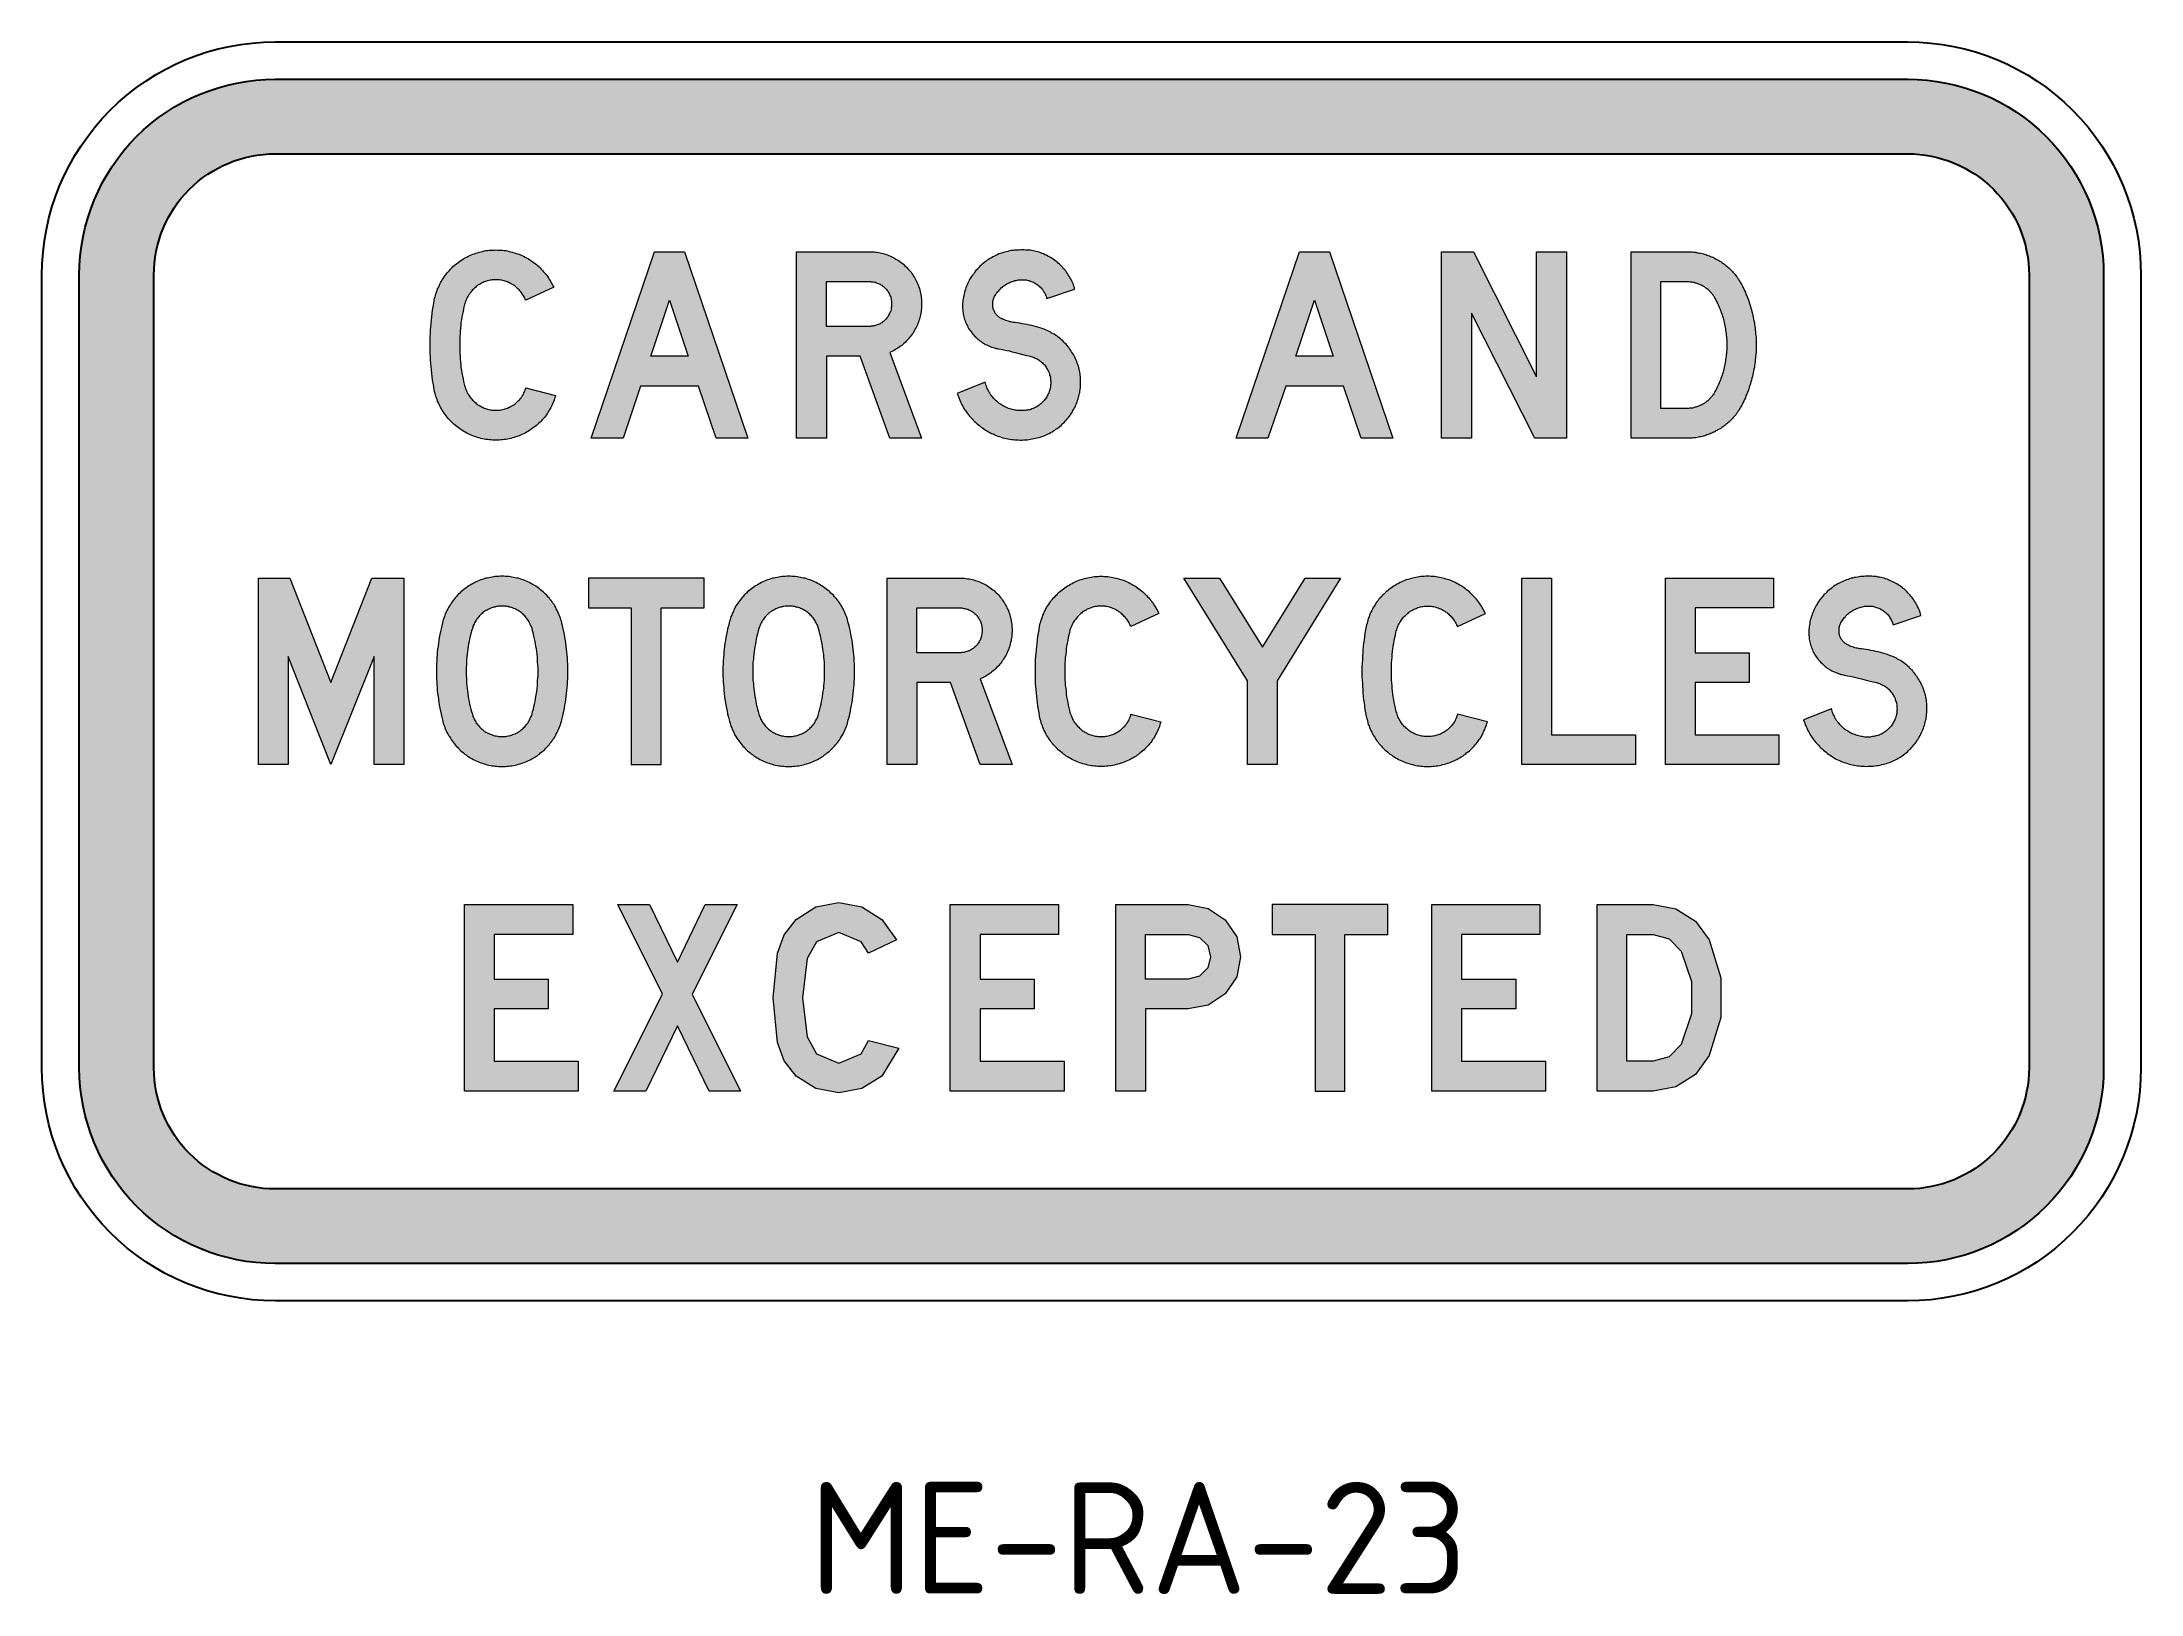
# Model space of a CAD drawing. Extents: x 155 to 267, y 118 to 201.
import ezdxf

# ---------------------------------------------------------------- set-up
doc = ezdxf.new("R2010")
doc.units = 0
for name, color, linetype in [('L25', 1, 'CONTINUOUS'), ('L35', 3, 'CONTINUOUS'), ('T25', 1, 'CONTINUOUS')]:
    doc.layers.add(name, color=color, linetype=linetype)
doc.styles.add('ISO', font='iso3098b.shx')

msp = doc.modelspace()

# ---------------------------------------------------------------- texts
at = {"layer": 'T25', "color": 3, "style": 'ISO'}
msp.add_text('ME-RA-23', height=6, dxfattribs=at).set_placement((195.68, 117.83))

# ---------------------------------------------------------------- hatches: boundary and pattern name
at = {"layer": 'L25'}
h = msp.add_hatch(color=256, dxfattribs=at)
edge = h.paths.add_edge_path(flags=16)
edge.add_line((160.55, 146.04), (160.55, 188.54))
edge.add_arc((167.05, 188.54), 6.5, 90, 180, ccw=False)
edge.add_line((167.05, 195.04), (254.55, 195.04))
edge.add_arc((254.55, 188.54), 6.5, 0, 90, ccw=False)
edge.add_line((261.05, 188.54), (261.05, 146.04))
edge.add_arc((254.55, 146.04), 6.5, -90, 0, ccw=False)
edge.add_line((254.55, 139.54), (167.05, 139.54))
edge.add_arc((167.05, 146.04), 6.5, 180, 270, ccw=False)
edge = h.paths.add_edge_path()
edge.add_line((156.55, 146.04), (156.55, 188.54))
edge.add_arc((167.05, 188.54), 10.5, 90, 180, ccw=False)
edge.add_line((167.05, 199.04), (254.55, 199.04))
edge.add_arc((254.55, 188.54), 10.5, 0, 90, ccw=False)
edge.add_line((265.05, 188.54), (265.05, 146.04))
edge.add_arc((254.55, 146.04), 10.5, -90, 0, ccw=False)
edge.add_line((254.55, 135.54), (167.05, 135.54))
edge.add_arc((167.05, 146.04), 10.5, 180, 270, ccw=False)
h = msp.add_hatch(color=256, dxfattribs=at)
h.paths.add_polyline_path([(183.99, 179.79), (187.39, 189.79), (188.99, 189.79), (192.39, 179.79), (190.69, 179.79), (189.74, 182.59), (186.64, 182.59), (185.7, 179.79)])
h.paths.add_polyline_path([(189.19, 184.19), (187.19, 184.19), (188.19, 187.19)], flags=16)
h.paths.add_polyline_path([(181.98, 187.89), (180.48, 187.19), (180.45, 187.25), (180.43, 187.31), (180.39, 187.37), (180.36, 187.43), (180.33, 187.48), (180.29, 187.54), (180.25, 187.59), (180.21, 187.64), (180.17, 187.69), (180.12, 187.74), (180.08, 187.79), (180.03, 187.83), (179.99, 187.87), (179.94, 187.92), (179.89, 187.96), (179.84, 187.99), (179.78, 188.03), (179.73, 188.06), (179.67, 188.09), (179.61, 188.12), (179.56, 188.14), (179.5, 188.17), (179.44, 188.19), (179.38, 188.21), (179.32, 188.23), (179.26, 188.25), (179.19, 188.26), (179.14, 188.27), (179.07, 188.28), (179.01, 188.28), (178.94, 188.28), (178.88, 188.29), (178.82, 188.28), (178.76, 188.28), (178.69, 188.28), (178.63, 188.27), (178.57, 188.26), (178.5, 188.25), (178.44, 188.23), (178.38, 188.21), (178.32, 188.19), (178.26, 188.17), (178.2, 188.14), (178.14, 188.12), (178.09, 188.09), (178.03, 188.06), (177.98, 188.03), (177.92, 187.99), (177.87, 187.96), (177.83, 187.92), (177.78, 187.87), (177.73, 187.83), (177.69, 187.79), (177.63, 187.74), (177.59, 187.69), (177.54, 187.63), (177.5, 187.58), (177.46, 187.52), (177.42, 187.47), (177.39, 187.4), (177.35, 187.34), (177.32, 187.28), (177.29, 187.22), (177.27, 187.16), (177.24, 187.09), (177.22, 187.02), (177.2, 186.96), (177.18, 186.89), (177.15, 186.74), (177.12, 186.59), (177.09, 186.45), (177.06, 186.3), (177.04, 186.14), (177.01, 186), (177, 185.85), (176.98, 185.7), (176.97, 185.54), (176.96, 185.4), (176.94, 185.24), (176.94, 185.09), (176.94, 184.94), (176.94, 184.79), (176.94, 184.64), (176.94, 184.49), (176.94, 184.34), (176.96, 184.18), (176.97, 184.03), (176.98, 183.88), (177, 183.73), (177.01, 183.58), (177.04, 183.43), (177.06, 183.28), (177.09, 183.13), (177.12, 182.98), (177.15, 182.83), (177.18, 182.69), (177.2, 182.62), (177.22, 182.56), (177.24, 182.49), (177.27, 182.42), (177.29, 182.36), (177.32, 182.3), (177.35, 182.23), (177.39, 182.18), (177.42, 182.11), (177.46, 182.05), (177.5, 182), (177.54, 181.94), (177.59, 181.89), (177.63, 181.84), (177.69, 181.79), (177.73, 181.74), (177.78, 181.71), (177.83, 181.66), (177.87, 181.62), (177.92, 181.59), (177.98, 181.55), (178.03, 181.52), (178.09, 181.49), (178.14, 181.46), (178.2, 181.43), (178.26, 181.41), (178.32, 181.39), (178.38, 181.36), (178.44, 181.35), (178.5, 181.33), (178.57, 181.32), (178.63, 181.31), (178.69, 181.3), (178.76, 181.29), (178.82, 181.29), (178.88, 181.29), (178.94, 181.29), (179.01, 181.29), (179.07, 181.3), (179.14, 181.31), (179.19, 181.32), (179.26, 181.33), (179.32, 181.35), (179.38, 181.36), (179.44, 181.39), (179.5, 181.41), (179.56, 181.43), (179.61, 181.46), (179.67, 181.49), (179.73, 181.52), (179.78, 181.55), (179.84, 181.59), (179.89, 181.62), (179.94, 181.66), (179.99, 181.71), (180.03, 181.74), (180.08, 181.79), (180.12, 181.83), (180.16, 181.87), (180.19, 181.92), (180.23, 181.96), (180.27, 182.02), (180.3, 182.06), (180.33, 182.11), (180.36, 182.16), (180.38, 182.22), (180.41, 182.27), (180.43, 182.32), (180.45, 182.38), (180.47, 182.43), (180.48, 182.49), (182.08, 182.09), (182.06, 182), (182.03, 181.92), (182, 181.83), (181.97, 181.75), (181.94, 181.67), (181.9, 181.59), (181.87, 181.51), (181.82, 181.43), (181.78, 181.35), (181.74, 181.27), (181.69, 181.2), (181.64, 181.13), (181.59, 181.05), (181.54, 180.98), (181.48, 180.91), (181.43, 180.85), (181.37, 180.78), (181.3, 180.71), (181.25, 180.65), (181.18, 180.59), (181.11, 180.53), (181.05, 180.47), (180.98, 180.42), (180.9, 180.36), (180.83, 180.31), (180.76, 180.25), (180.68, 180.2), (180.6, 180.16), (180.52, 180.11), (180.45, 180.07), (180.36, 180.03), (180.28, 179.99), (180.2, 179.96), (180.12, 179.92), (180.03, 179.89), (179.94, 179.86), (179.86, 179.83), (179.78, 179.81), (179.69, 179.78), (179.6, 179.76), (179.51, 179.74), (179.42, 179.73), (179.33, 179.72), (179.24, 179.71), (179.15, 179.7), (179.06, 179.69), (178.97, 179.69), (178.88, 179.69), (178.79, 179.69), (178.7, 179.69), (178.61, 179.7), (178.52, 179.71), (178.43, 179.72), (178.34, 179.73), (178.25, 179.74), (178.16, 179.76), (178.08, 179.78), (177.99, 179.81), (177.9, 179.83), (177.81, 179.86), (177.73, 179.89), (177.65, 179.92), (177.56, 179.96), (177.48, 179.99), (177.4, 180.03), (177.32, 180.07), (177.24, 180.11), (177.16, 180.16), (177.09, 180.2), (177.01, 180.25), (176.93, 180.31), (176.86, 180.36), (176.79, 180.42), (176.72, 180.47), (176.65, 180.53), (176.58, 180.59), (176.52, 180.65), (176.45, 180.72), (176.39, 180.78), (176.33, 180.85), (176.27, 180.92), (176.21, 180.99), (176.16, 181.07), (176.11, 181.14), (176.06, 181.22), (176.01, 181.29), (175.96, 181.37), (175.92, 181.45), (175.88, 181.53), (175.84, 181.62), (175.8, 181.69), (175.76, 181.78), (175.73, 181.87), (175.7, 181.95), (175.67, 182.03), (175.65, 182.12), (175.62, 182.21), (175.6, 182.3), (175.58, 182.39), (175.55, 182.56), (175.52, 182.74), (175.49, 182.92), (175.47, 183.09), (175.45, 183.27), (175.43, 183.45), (175.41, 183.63), (175.4, 183.81), (175.38, 183.98), (175.37, 184.16), (175.36, 184.34), (175.36, 184.52), (175.36, 184.7), (175.36, 184.88), (175.36, 185.06), (175.36, 185.23), (175.37, 185.41), (175.38, 185.6), (175.4, 185.77), (175.41, 185.95), (175.43, 186.13), (175.45, 186.3), (175.47, 186.49), (175.49, 186.66), (175.52, 186.83), (175.55, 187.01), (175.58, 187.19), (175.6, 187.28), (175.62, 187.37), (175.65, 187.45), (175.67, 187.54), (175.7, 187.63), (175.73, 187.71), (175.76, 187.8), (175.8, 187.88), (175.84, 187.96), (175.88, 188.05), (175.92, 188.13), (175.96, 188.21), (176.01, 188.28), (176.06, 188.36), (176.11, 188.44), (176.16, 188.51), (176.21, 188.59), (176.27, 188.66), (176.33, 188.72), (176.39, 188.79), (176.45, 188.86), (176.52, 188.92), (176.58, 188.99), (176.65, 189.05), (176.72, 189.11), (176.79, 189.16), (176.86, 189.22), (176.93, 189.27), (177.01, 189.32), (177.09, 189.38), (177.16, 189.42), (177.24, 189.47), (177.32, 189.5), (177.4, 189.55), (177.48, 189.59), (177.56, 189.62), (177.65, 189.66), (177.73, 189.68), (177.81, 189.72), (177.9, 189.74), (177.99, 189.77), (178.08, 189.79), (178.16, 189.81), (178.25, 189.83), (178.34, 189.85), (178.43, 189.86), (178.52, 189.87), (178.61, 189.88), (178.7, 189.88), (178.79, 189.88), (178.88, 189.89), (178.97, 189.88), (179.06, 189.88), (179.15, 189.88), (179.24, 189.87), (179.33, 189.86), (179.42, 189.85), (179.51, 189.83), (179.6, 189.81), (179.69, 189.79), (179.78, 189.77), (179.86, 189.74), (179.94, 189.72), (180.03, 189.68), (180.12, 189.66), (180.2, 189.62), (180.28, 189.59), (180.36, 189.55), (180.45, 189.5), (180.52, 189.47), (180.6, 189.42), (180.68, 189.38), (180.76, 189.32), (180.83, 189.27), (180.9, 189.22), (180.98, 189.16), (181.05, 189.11), (181.11, 189.05), (181.18, 188.99), (181.25, 188.92), (181.31, 188.86), (181.38, 188.79), (181.43, 188.72), (181.49, 188.66), (181.55, 188.59), (181.61, 188.51), (181.66, 188.44), (181.71, 188.36), (181.76, 188.28), (181.81, 188.21), (181.85, 188.13), (181.9, 188.05), (181.94, 187.97)])
h.paths.add_polyline_path([(198.89, 185.79), (196.6, 185.79), (196.6, 188.19), (198.89, 188.19), (198.95, 188.19), (199, 188.18), (199.06, 188.18), (199.11, 188.17), (199.17, 188.16), (199.22, 188.15), (199.27, 188.13), (199.32, 188.11), (199.37, 188.09), (199.42, 188.07), (199.47, 188.05), (199.51, 188.02), (199.56, 187.99), (199.6, 187.96), (199.65, 187.93), (199.69, 187.89), (199.73, 187.86), (199.76, 187.82), (199.8, 187.78), (199.84, 187.74), (199.87, 187.7), (199.9, 187.65), (199.93, 187.61), (199.95, 187.56), (199.98, 187.51), (200, 187.46), (200.02, 187.41), (200.04, 187.36), (200.06, 187.31), (200.07, 187.26), (200.07, 187.2), (200.09, 187.15), (200.09, 187.1), (200.09, 187.04), (200.09, 186.99), (200.09, 186.94), (200.09, 186.88), (200.09, 186.83), (200.07, 186.78), (200.07, 186.72), (200.06, 186.67), (200.04, 186.61), (200.02, 186.57), (200, 186.52), (199.98, 186.47), (199.95, 186.42), (199.93, 186.37), (199.9, 186.32), (199.87, 186.28), (199.84, 186.24), (199.8, 186.2), (199.76, 186.16), (199.73, 186.12), (199.69, 186.09), (199.65, 186.05), (199.6, 186.01), (199.56, 185.98), (199.51, 185.96), (199.47, 185.93), (199.42, 185.9), (199.37, 185.89), (199.32, 185.87), (199.27, 185.85), (199.22, 185.83), (199.17, 185.81), (199.11, 185.81), (199.06, 185.8), (199, 185.8), (198.95, 185.79)], flags=16)
h.paths.add_polyline_path([(200, 184.39), (201.69, 179.79), (200, 179.79), (198.4, 184.19), (196.6, 184.19), (196.6, 179.79), (195, 179.79), (195, 189.79), (198.89, 189.79), (198.98, 189.79), (199.06, 189.78), (199.15, 189.78), (199.23, 189.77), (199.31, 189.76), (199.39, 189.75), (199.47, 189.73), (199.55, 189.71), (199.64, 189.69), (199.71, 189.67), (199.8, 189.65), (199.87, 189.62), (199.95, 189.59), (200.03, 189.56), (200.1, 189.52), (200.18, 189.48), (200.25, 189.45), (200.32, 189.4), (200.39, 189.36), (200.46, 189.32), (200.53, 189.27), (200.6, 189.22), (200.66, 189.17), (200.73, 189.12), (200.79, 189.06), (200.85, 189), (200.91, 188.94), (200.96, 188.88), (201.02, 188.82), (201.07, 188.76), (201.13, 188.69), (201.18, 188.63), (201.22, 188.56), (201.27, 188.48), (201.31, 188.41), (201.35, 188.34), (201.39, 188.27), (201.43, 188.19), (201.46, 188.12), (201.49, 188.05), (201.53, 187.96), (201.55, 187.88), (201.58, 187.81), (201.6, 187.73), (201.62, 187.65), (201.64, 187.57), (201.65, 187.49), (201.67, 187.4), (201.67, 187.32), (201.69, 187.24), (201.69, 187.16), (201.69, 187.07), (201.69, 186.99), (201.69, 186.9), (201.69, 186.83), (201.69, 186.74), (201.67, 186.66), (201.67, 186.58), (201.65, 186.5), (201.64, 186.41), (201.62, 186.34), (201.6, 186.26), (201.58, 186.18), (201.55, 186.1), (201.53, 186.02), (201.5, 185.94), (201.47, 185.87), (201.44, 185.8), (201.4, 185.72), (201.36, 185.65), (201.32, 185.58), (201.28, 185.5), (201.24, 185.43), (201.19, 185.37), (201.14, 185.3), (201.09, 185.23), (201.04, 185.17), (200.98, 185.1), (200.93, 185.05), (200.87, 184.99), (200.82, 184.93), (200.75, 184.87), (200.69, 184.82), (200.63, 184.77), (200.56, 184.72), (200.49, 184.67), (200.43, 184.62), (200.36, 184.58), (200.29, 184.54), (200.22, 184.5), (200.15, 184.46), (200.07, 184.42)])
h.paths.add_polyline_path([(207.01, 189.89), (206.92, 189.88), (206.83, 189.88), (206.75, 189.88), (206.67, 189.87), (206.58, 189.86), (206.49, 189.85), (206.41, 189.83), (206.32, 189.81), (206.24, 189.79), (206.16, 189.77), (206.07, 189.75), (205.99, 189.72), (205.91, 189.7), (205.83, 189.67), (205.75, 189.63), (205.67, 189.59), (205.6, 189.56), (205.52, 189.52), (205.44, 189.47), (205.36, 189.43), (205.29, 189.38), (205.22, 189.34), (205.15, 189.28), (205.08, 189.23), (205.02, 189.18), (204.95, 189.12), (204.89, 189.07), (204.82, 189.01), (204.76, 188.95), (204.7, 188.88), (204.65, 188.82), (204.59, 188.76), (204.54, 188.68), (204.49, 188.61), (204.43, 188.54), (204.38, 188.47), (204.34, 188.4), (204.29, 188.33), (204.25, 188.25), (204.22, 188.18), (204.18, 188.1), (204.14, 188.02), (204.11, 187.94), (204.07, 187.86), (204.05, 187.78), (204.02, 187.69), (204, 187.61), (203.98, 187.53), (203.96, 187.45), (203.94, 187.36), (203.93, 187.27), (203.91, 187.19), (203.9, 187.11), (203.89, 187.04), (203.89, 186.96), (203.89, 186.89), (203.89, 186.81), (203.89, 186.74), (203.9, 186.67), (203.91, 186.59), (203.92, 186.52), (203.93, 186.44), (203.94, 186.37), (203.96, 186.3), (203.98, 186.22), (204, 186.15), (204.03, 186.08), (204.05, 186.01), (204.09, 185.94), (204.12, 185.87), (204.15, 185.81), (204.18, 185.74), (204.22, 185.68), (204.26, 185.61), (204.31, 185.55), (204.35, 185.49), (204.4, 185.43), (204.44, 185.37), (204.49, 185.32), (204.54, 185.26), (204.6, 185.21), (204.65, 185.16), (204.71, 185.1), (204.76, 185.06), (204.82, 185.01), (204.89, 184.97), (204.94, 184.93), (205.01, 184.89), (205.07, 184.85), (205.13, 184.82), (205.2, 184.79), (205.26, 184.76), (205.33, 184.72), (205.4, 184.7), (205.46, 184.68), (205.53, 184.65), (205.6, 184.63), (205.67, 184.61), (205.74, 184.6), (205.81, 184.59), (205.96, 184.56), (206.11, 184.53), (206.26, 184.5), (206.41, 184.47), (206.56, 184.43), (206.71, 184.39), (206.98, 184.32), (207.24, 184.25), (207.51, 184.19), (207.56, 184.18), (207.62, 184.16), (207.68, 184.14), (207.73, 184.12), (207.79, 184.09), (207.84, 184.07), (207.89, 184.04), (207.94, 184.01), (207.99, 183.98), (208.04, 183.94), (208.09, 183.91), (208.13, 183.87), (208.18, 183.83), (208.21, 183.78), (208.26, 183.74), (208.3, 183.7), (208.33, 183.65), (208.37, 183.6), (208.4, 183.55), (208.43, 183.5), (208.46, 183.45), (208.49, 183.4), (208.51, 183.34), (208.53, 183.29), (208.55, 183.23), (208.56, 183.18), (208.58, 183.12), (208.6, 183.06), (208.6, 183), (208.61, 182.94), (208.61, 182.89), (208.62, 182.83), (208.62, 182.76), (208.62, 182.71), (208.61, 182.65), (208.61, 182.59), (208.6, 182.52), (208.59, 182.47), (208.57, 182.41), (208.56, 182.35), (208.54, 182.29), (208.51, 182.23), (208.49, 182.18), (208.47, 182.12), (208.43, 182.07), (208.41, 182.01), (208.37, 181.96), (208.34, 181.91), (208.3, 181.86), (208.26, 181.81), (208.22, 181.76), (208.18, 181.72), (208.13, 181.67), (208.09, 181.63), (208.04, 181.6), (207.99, 181.56), (207.94, 181.52), (207.89, 181.49), (207.83, 181.46), (207.78, 181.43), (207.72, 181.41), (207.67, 181.38), (207.61, 181.36), (207.55, 181.34), (207.49, 181.32), (207.43, 181.31), (207.37, 181.3), (207.31, 181.29), (207.24, 181.28), (207.17, 181.27), (207.1, 181.27), (207.03, 181.27), (206.96, 181.27), (206.89, 181.27), (206.82, 181.28), (206.76, 181.29), (206.69, 181.3), (206.62, 181.31), (206.55, 181.33), (206.49, 181.35), (206.42, 181.37), (206.35, 181.39), (206.29, 181.42), (206.22, 181.45), (206.16, 181.47), (206.1, 181.51), (206.03, 181.54), (205.98, 181.58), (205.92, 181.62), (205.86, 181.65), (205.81, 181.7), (205.76, 181.74), (205.7, 181.79), (205.65, 181.83), (205.6, 181.89), (205.56, 181.94), (205.51, 181.99), (205.47, 182.04), (205.43, 182.1), (205.38, 182.16), (205.35, 182.22), (205.31, 182.27), (205.28, 182.33), (205.25, 182.4), (205.22, 182.46), (205.2, 182.52), (205.17, 182.59), (205.14, 182.65), (205.13, 182.72), (205.11, 182.79), (203.61, 182.19), (203.64, 182.1), (203.67, 182.02), (203.71, 181.92), (203.74, 181.84), (203.78, 181.75), (203.82, 181.67), (203.86, 181.58), (203.91, 181.51), (203.95, 181.42), (204, 181.34), (204.05, 181.27), (204.11, 181.19), (204.16, 181.11), (204.22, 181.04), (204.27, 180.97), (204.34, 180.9), (204.4, 180.83), (204.47, 180.76), (204.53, 180.69), (204.6, 180.63), (204.67, 180.57), (204.74, 180.51), (204.81, 180.45), (204.89, 180.39), (204.96, 180.34), (205.04, 180.29), (205.12, 180.23), (205.2, 180.18), (205.28, 180.14), (205.36, 180.09), (205.44, 180.05), (205.53, 180.02), (205.62, 179.98), (205.7, 179.94), (205.79, 179.91), (205.87, 179.88), (205.96, 179.85), (206.05, 179.82), (206.14, 179.8), (206.23, 179.78), (206.32, 179.76), (206.42, 179.74), (206.51, 179.73), (206.6, 179.72), (206.7, 179.71), (206.79, 179.7), (206.88, 179.7), (206.98, 179.69), (207.07, 179.69), (207.16, 179.7), (207.25, 179.71), (207.35, 179.71), (207.44, 179.73), (207.53, 179.74), (207.63, 179.75), (207.72, 179.77), (207.81, 179.79), (207.89, 179.81), (207.98, 179.83), (208.05, 179.85), (208.14, 179.88), (208.22, 179.91), (208.3, 179.94), (208.38, 179.98), (208.45, 180.01), (208.53, 180.05), (208.61, 180.09), (208.69, 180.13), (208.76, 180.18), (208.83, 180.22), (208.9, 180.27), (208.97, 180.32), (209.04, 180.37), (209.11, 180.42), (209.17, 180.48), (209.23, 180.54), (209.29, 180.6), (209.36, 180.65), (209.41, 180.72), (209.47, 180.78), (209.52, 180.85), (209.58, 180.92), (209.63, 180.98), (209.68, 181.05), (209.73, 181.13), (209.78, 181.2), (209.81, 181.27), (209.86, 181.35), (209.9, 181.42), (209.94, 181.5), (209.97, 181.58), (210, 181.66), (210.03, 181.74), (210.06, 181.82), (210.09, 181.9), (210.11, 181.98), (210.13, 182.07), (210.15, 182.15), (210.17, 182.23), (210.18, 182.32), (210.2, 182.4), (210.21, 182.49), (210.21, 182.57), (210.22, 182.66), (210.22, 182.74), (210.22, 182.83), (210.22, 182.91), (210.21, 183), (210.21, 183.08), (210.2, 183.16), (210.19, 183.25), (210.18, 183.33), (210.16, 183.41), (210.14, 183.5), (210.12, 183.58), (210.1, 183.66), (210.07, 183.74), (210.04, 183.82), (210.01, 183.9), (209.98, 183.98), (209.95, 184.05), (209.91, 184.13), (209.87, 184.21), (209.83, 184.28), (209.79, 184.36), (209.74, 184.43), (209.7, 184.5), (209.65, 184.56), (209.6, 184.63), (209.55, 184.7), (209.5, 184.76), (209.44, 184.83), (209.38, 184.89), (209.32, 184.95), (209.27, 185.01), (209.2, 185.07), (209.14, 185.12), (209.07, 185.18), (209, 185.23), (208.94, 185.28), (208.87, 185.32), (208.8, 185.37), (208.72, 185.41), (208.65, 185.45), (208.58, 185.49), (208.5, 185.53), (208.42, 185.57), (208.34, 185.6), (208.27, 185.63), (208.19, 185.66), (208.11, 185.69), (207.98, 185.72), (207.86, 185.76), (207.73, 185.8), (207.61, 185.83), (207.48, 185.86), (207.35, 185.89), (207.22, 185.91), (207.09, 185.93), (206.97, 185.96), (206.84, 185.97), (206.71, 185.99), (206.63, 186), (206.56, 186.01), (206.49, 186.03), (206.42, 186.04), (206.35, 186.06), (206.28, 186.09), (206.22, 186.1), (206.14, 186.13), (206.07, 186.16), (206.01, 186.19), (205.97, 186.21), (205.93, 186.23), (205.89, 186.25), (205.85, 186.28), (205.82, 186.31), (205.78, 186.34), (205.75, 186.38), (205.72, 186.41), (205.69, 186.44), (205.66, 186.48), (205.63, 186.52), (205.62, 186.56), (205.6, 186.59), (205.58, 186.64), (205.56, 186.68), (205.54, 186.72), (205.53, 186.77), (205.52, 186.81), (205.51, 186.86), (205.51, 186.9), (205.51, 186.95), (205.51, 186.99), (205.51, 187.04), (205.51, 187.09), (205.52, 187.13), (205.53, 187.18), (205.54, 187.22), (205.56, 187.27), (205.57, 187.3), (205.59, 187.35), (205.61, 187.39), (205.64, 187.45), (205.67, 187.5), (205.71, 187.56), (205.74, 187.61), (205.79, 187.66), (205.83, 187.7), (205.87, 187.76), (205.92, 187.8), (205.96, 187.85), (206.01, 187.88), (206.06, 187.93), (206.11, 187.97), (206.16, 188), (206.22, 188.04), (206.27, 188.07), (206.33, 188.1), (206.39, 188.13), (206.45, 188.16), (206.51, 188.18), (206.57, 188.2), (206.63, 188.22), (206.69, 188.24), (206.76, 188.25), (206.82, 188.27), (206.88, 188.28), (206.94, 188.28), (207.01, 188.29), (207.07, 188.29), (207.12, 188.29), (207.18, 188.28), (207.24, 188.28), (207.3, 188.28), (207.36, 188.27), (207.42, 188.25), (207.47, 188.24), (207.52, 188.22), (207.58, 188.2), (207.63, 188.18), (207.69, 188.16), (207.74, 188.13), (207.79, 188.1), (207.83, 188.07), (207.89, 188.03), (207.93, 188), (207.98, 187.96), (208.02, 187.92), (208.06, 187.88), (208.11, 187.85), (208.14, 187.8), (208.18, 187.76), (208.21, 187.7), (208.24, 187.66), (208.27, 187.61), (208.3, 187.56), (208.32, 187.5), (208.35, 187.45), (208.37, 187.4), (208.39, 187.34), (208.41, 187.29), (209.9, 187.79), (209.89, 187.87), (209.85, 187.95), (209.83, 188.03), (209.8, 188.1), (209.76, 188.18), (209.73, 188.26), (209.69, 188.34), (209.65, 188.41), (209.61, 188.48), (209.56, 188.55), (209.52, 188.62), (209.47, 188.69), (209.42, 188.76), (209.37, 188.82), (209.31, 188.88), (209.26, 188.95), (209.2, 189.01), (209.14, 189.07), (209.08, 189.13), (209.02, 189.18), (208.96, 189.24), (208.89, 189.29), (208.82, 189.34), (208.75, 189.39), (208.69, 189.43), (208.61, 189.48), (208.54, 189.52), (208.47, 189.56), (208.39, 189.6), (208.31, 189.63), (208.23, 189.67), (208.16, 189.7), (208.08, 189.73), (208, 189.76), (207.92, 189.78), (207.84, 189.8), (207.76, 189.82), (207.67, 189.84), (207.6, 189.85), (207.51, 189.87), (207.43, 189.87), (207.34, 189.88), (207.26, 189.88), (207.18, 189.89), (207.09, 189.89)])
h.paths.add_polyline_path([(229.57, 189.79), (231.27, 189.79), (234.66, 183.09), (234.66, 189.79), (236.26, 189.79), (236.26, 179.79), (234.57, 179.79), (231.17, 186.49), (231.17, 179.79), (229.57, 179.79)])
h.paths.add_polyline_path([(218.56, 179.79), (221.96, 189.79), (223.56, 189.79), (226.96, 179.79), (225.26, 179.79), (224.31, 182.59), (221.22, 182.59), (220.26, 179.79)])
h.paths.add_polyline_path([(223.76, 184.19), (221.76, 184.19), (222.76, 187.19)], flags=16)
h.paths.add_polyline_path([(242.72, 181.39), (241.32, 181.39), (241.32, 188.19), (242.72, 188.19), (242.77, 188.19), (242.82, 188.19), (242.87, 188.18), (242.92, 188.18), (242.96, 188.17), (243.01, 188.16), (243.06, 188.16), (243.11, 188.15), (243.15, 188.13), (243.2, 188.12), (243.24, 188.1), (243.29, 188.09), (243.34, 188.07), (243.38, 188.06), (243.43, 188.04), (243.47, 188.01), (243.51, 187.99), (243.56, 187.97), (243.6, 187.94), (243.64, 187.92), (243.68, 187.89), (243.72, 187.87), (243.76, 187.84), (243.79, 187.81), (243.83, 187.78), (243.87, 187.74), (243.9, 187.71), (243.93, 187.68), (243.97, 187.64), (244, 187.61), (244.03, 187.57), (244.06, 187.53), (244.09, 187.49), (244.12, 187.45), (244.15, 187.41), (244.17, 187.37), (244.2, 187.33), (244.22, 187.29), (244.26, 187.21), (244.3, 187.13), (244.34, 187.06), (244.37, 186.98), (244.41, 186.9), (244.44, 186.82), (244.48, 186.74), (244.51, 186.66), (244.54, 186.58), (244.57, 186.49), (244.6, 186.41), (244.62, 186.33), (244.65, 186.24), (244.67, 186.16), (244.69, 186.08), (244.71, 186), (244.73, 185.91), (244.75, 185.82), (244.76, 185.74), (244.78, 185.65), (244.79, 185.57), (244.8, 185.48), (244.82, 185.4), (244.82, 185.31), (244.83, 185.22), (244.84, 185.14), (244.85, 185.05), (244.85, 184.96), (244.85, 184.88), (244.85, 184.79), (244.85, 184.7), (244.85, 184.62), (244.85, 184.53), (244.84, 184.44), (244.83, 184.36), (244.82, 184.27), (244.82, 184.18), (244.8, 184.1), (244.79, 184.01), (244.78, 183.92), (244.76, 183.84), (244.75, 183.75), (244.73, 183.67), (244.71, 183.59), (244.69, 183.5), (244.67, 183.41), (244.65, 183.33), (244.62, 183.25), (244.6, 183.17), (244.57, 183.08), (244.54, 183), (244.51, 182.92), (244.48, 182.84), (244.44, 182.76), (244.41, 182.68), (244.37, 182.6), (244.34, 182.52), (244.3, 182.44), (244.26, 182.37), (244.22, 182.29), (244.2, 182.25), (244.17, 182.21), (244.15, 182.17), (244.12, 182.12), (244.09, 182.09), (244.06, 182.05), (244.03, 182.01), (244, 181.97), (243.97, 181.94), (243.93, 181.9), (243.9, 181.87), (243.87, 181.83), (243.83, 181.8), (243.79, 181.77), (243.76, 181.74), (243.72, 181.71), (243.68, 181.69), (243.64, 181.66), (243.6, 181.63), (243.56, 181.61), (243.51, 181.58), (243.47, 181.56), (243.43, 181.54), (243.38, 181.53), (243.34, 181.51), (243.29, 181.49), (243.24, 181.47), (243.2, 181.46), (243.15, 181.45), (243.11, 181.43), (243.06, 181.42), (243.01, 181.41), (242.96, 181.41), (242.92, 181.4), (242.87, 181.4), (242.82, 181.39), (242.77, 181.39)], flags=16)
h.paths.add_polyline_path([(242.72, 179.79), (239.72, 179.79), (239.72, 189.79), (242.72, 189.79), (242.79, 189.79), (242.86, 189.79), (242.93, 189.78), (242.99, 189.78), (243.06, 189.77), (243.13, 189.76), (243.2, 189.76), (243.27, 189.74), (243.33, 189.73), (243.4, 189.72), (243.47, 189.71), (243.53, 189.69), (243.6, 189.67), (243.66, 189.66), (243.73, 189.64), (243.79, 189.61), (243.86, 189.59), (243.92, 189.57), (243.98, 189.54), (244.05, 189.51), (244.11, 189.49), (244.17, 189.46), (244.23, 189.43), (244.29, 189.39), (244.35, 189.36), (244.41, 189.33), (244.47, 189.29), (244.53, 189.26), (244.58, 189.22), (244.64, 189.18), (244.69, 189.14), (244.75, 189.1), (244.8, 189.06), (244.85, 189.02), (244.91, 188.97), (244.96, 188.93), (245.01, 188.88), (245.05, 188.83), (245.1, 188.78), (245.15, 188.73), (245.2, 188.68), (245.24, 188.63), (245.28, 188.58), (245.33, 188.52), (245.37, 188.47), (245.41, 188.42), (245.45, 188.36), (245.49, 188.31), (245.52, 188.25), (245.56, 188.19), (245.59, 188.13), (245.63, 188.07), (245.66, 188.01), (245.69, 187.95), (245.72, 187.89), (245.76, 187.8), (245.81, 187.71), (245.85, 187.62), (245.88, 187.52), (245.92, 187.43), (245.96, 187.34), (245.99, 187.25), (246.03, 187.15), (246.06, 187.06), (246.09, 186.96), (246.12, 186.86), (246.15, 186.77), (246.18, 186.67), (246.2, 186.58), (246.23, 186.48), (246.25, 186.38), (246.27, 186.28), (246.29, 186.18), (246.31, 186.08), (246.33, 185.98), (246.34, 185.89), (246.36, 185.79), (246.37, 185.69), (246.38, 185.59), (246.39, 185.49), (246.4, 185.39), (246.41, 185.29), (246.42, 185.19), (246.42, 185.09), (246.43, 184.99), (246.43, 184.89), (246.43, 184.79), (246.43, 184.69), (246.43, 184.59), (246.42, 184.49), (246.42, 184.39), (246.41, 184.29), (246.4, 184.19), (246.39, 184.09), (246.38, 183.99), (246.37, 183.89), (246.36, 183.79), (246.34, 183.69), (246.33, 183.59), (246.31, 183.49), (246.29, 183.4), (246.27, 183.3), (246.25, 183.2), (246.23, 183.1), (246.2, 183.01), (246.18, 182.91), (246.15, 182.81), (246.12, 182.72), (246.09, 182.62), (246.06, 182.53), (246.03, 182.43), (245.99, 182.34), (245.96, 182.24), (245.92, 182.15), (245.88, 182.06), (245.85, 181.96), (245.81, 181.87), (245.76, 181.78), (245.72, 181.69), (245.69, 181.63), (245.66, 181.57), (245.63, 181.51), (245.59, 181.45), (245.56, 181.39), (245.52, 181.33), (245.49, 181.27), (245.45, 181.22), (245.41, 181.16), (245.37, 181.11), (245.33, 181.05), (245.28, 181), (245.24, 180.95), (245.2, 180.9), (245.15, 180.84), (245.1, 180.8), (245.05, 180.75), (245.01, 180.7), (244.96, 180.66), (244.91, 180.61), (244.85, 180.57), (244.8, 180.52), (244.75, 180.48), (244.69, 180.44), (244.64, 180.4), (244.58, 180.36), (244.53, 180.32), (244.47, 180.28), (244.41, 180.25), (244.35, 180.22), (244.29, 180.18), (244.23, 180.15), (244.17, 180.12), (244.11, 180.09), (244.05, 180.06), (243.98, 180.04), (243.92, 180.01), (243.86, 179.99), (243.79, 179.97), (243.73, 179.94), (243.66, 179.92), (243.6, 179.9), (243.53, 179.89), (243.47, 179.87), (243.4, 179.86), (243.33, 179.84), (243.27, 179.83), (243.2, 179.82), (243.13, 179.81), (243.06, 179.81), (242.99, 179.8), (242.93, 179.8), (242.86, 179.79), (242.79, 179.79)])
h = msp.add_hatch(color=256, dxfattribs=at)
h.paths.add_polyline_path([(241.56, 172.29), (247.36, 172.29), (247.36, 170.69), (243.16, 170.69), (243.16, 168.29), (246.05, 168.29), (246.05, 166.69), (243.16, 166.69), (243.16, 163.89), (247.65, 163.89), (247.65, 162.29), (241.56, 162.29)])
h.paths.add_polyline_path([(233.87, 172.29), (235.46, 172.29), (235.46, 163.89), (239.96, 163.89), (239.96, 162.29), (233.87, 162.29)])
h.paths.add_polyline_path([(215.76, 172.29), (217.66, 172.29), (219.96, 168.59), (222.26, 172.29), (224.15, 172.29), (220.76, 166.79), (220.76, 162.29), (219.16, 162.29), (219.16, 166.79)])
h.paths.add_polyline_path([(183.85, 172.29), (183.85, 170.69), (186.14, 170.69), (186.14, 162.29), (187.74, 162.29), (187.74, 170.69), (190.05, 170.69), (190.05, 172.29)])
h.paths.add_polyline_path([(166.15, 172.29), (167.84, 172.29), (170.04, 166.69), (172.24, 172.29), (173.94, 172.29), (173.94, 162.29), (172.35, 162.29), (172.35, 168.09), (170.04, 162.29), (167.75, 168.09), (167.75, 162.29), (166.15, 162.29)])
h.paths.add_polyline_path([(177.62, 169.59), (177.58, 169.46), (177.54, 169.31), (177.51, 169.18), (177.47, 169.04), (177.45, 168.9), (177.42, 168.77), (177.4, 168.62), (177.38, 168.49), (177.36, 168.35), (177.34, 168.21), (177.33, 168.06), (177.31, 167.93), (177.31, 167.79), (177.3, 167.64), (177.29, 167.5), (177.29, 167.36), (177.29, 167.22), (177.29, 167.08), (177.3, 166.93), (177.31, 166.8), (177.31, 166.66), (177.33, 166.52), (177.34, 166.37), (177.36, 166.23), (177.38, 166.1), (177.4, 165.95), (177.42, 165.81), (177.45, 165.68), (177.47, 165.53), (177.51, 165.4), (177.54, 165.26), (177.58, 165.13), (177.62, 164.99), (177.64, 164.93), (177.65, 164.87), (177.68, 164.81), (177.71, 164.75), (177.74, 164.69), (177.77, 164.63), (177.8, 164.58), (177.83, 164.52), (177.87, 164.47), (177.91, 164.42), (177.96, 164.37), (178, 164.32), (178.04, 164.28), (178.09, 164.23), (178.14, 164.19), (178.19, 164.15), (178.24, 164.11), (178.29, 164.07), (178.35, 164.03), (178.41, 164), (178.46, 163.97), (178.53, 163.94), (178.58, 163.92), (178.64, 163.9), (178.71, 163.87), (178.76, 163.85), (178.83, 163.84), (178.89, 163.83), (178.96, 163.81), (179.02, 163.8), (179.09, 163.79), (179.15, 163.79), (179.22, 163.79), (179.28, 163.79), (179.34, 163.79), (179.41, 163.8), (179.47, 163.81), (179.54, 163.83), (179.6, 163.84), (179.66, 163.85), (179.72, 163.87), (179.78, 163.9), (179.85, 163.92), (179.91, 163.94), (179.96, 163.97), (180.02, 164), (180.08, 164.03), (180.13, 164.07), (180.18, 164.11), (180.23, 164.15), (180.29, 164.19), (180.34, 164.23), (180.38, 164.28), (180.43, 164.32), (180.47, 164.37), (180.51, 164.42), (180.55, 164.47), (180.59, 164.52), (180.63, 164.58), (180.66, 164.63), (180.69, 164.69), (180.72, 164.75), (180.74, 164.81), (180.77, 164.87), (180.8, 164.93), (180.82, 164.99), (180.85, 165.13), (180.89, 165.26), (180.92, 165.4), (180.95, 165.53), (180.98, 165.68), (181.01, 165.81), (181.03, 165.95), (181.05, 166.1), (181.07, 166.23), (181.09, 166.37), (181.11, 166.52), (181.11, 166.66), (181.12, 166.8), (181.13, 166.93), (181.14, 167.08), (181.14, 167.22), (181.14, 167.36), (181.14, 167.5), (181.13, 167.64), (181.12, 167.79), (181.11, 167.93), (181.11, 168.06), (181.09, 168.21), (181.07, 168.35), (181.05, 168.49), (181.03, 168.62), (181.01, 168.77), (180.98, 168.9), (180.95, 169.04), (180.92, 169.18), (180.89, 169.31), (180.85, 169.46), (180.82, 169.59), (180.8, 169.65), (180.77, 169.71), (180.74, 169.77), (180.72, 169.83), (180.69, 169.89), (180.66, 169.95), (180.63, 170), (180.59, 170.06), (180.55, 170.11), (180.51, 170.16), (180.47, 170.21), (180.43, 170.26), (180.38, 170.31), (180.34, 170.35), (180.29, 170.39), (180.23, 170.44), (180.18, 170.48), (180.13, 170.51), (180.08, 170.55), (180.02, 170.58), (179.96, 170.61), (179.91, 170.64), (179.85, 170.66), (179.78, 170.69), (179.72, 170.71), (179.66, 170.73), (179.6, 170.74), (179.54, 170.76), (179.47, 170.77), (179.41, 170.78), (179.34, 170.79), (179.28, 170.79), (179.22, 170.79), (179.15, 170.79), (179.09, 170.79), (179.02, 170.78), (178.96, 170.77), (178.89, 170.76), (178.83, 170.74), (178.76, 170.73), (178.71, 170.71), (178.64, 170.69), (178.58, 170.66), (178.53, 170.64), (178.46, 170.61), (178.41, 170.58), (178.35, 170.55), (178.29, 170.51), (178.24, 170.48), (178.19, 170.44), (178.14, 170.39), (178.09, 170.35), (178.04, 170.31), (178, 170.26), (177.96, 170.21), (177.91, 170.16), (177.87, 170.11), (177.83, 170.06), (177.8, 170), (177.77, 169.95), (177.74, 169.89), (177.71, 169.83), (177.68, 169.77), (177.65, 169.71), (177.64, 169.65)], flags=16)
h.paths.add_polyline_path([(176.02, 169.89), (175.98, 169.73), (175.94, 169.58), (175.91, 169.42), (175.87, 169.27), (175.85, 169.11), (175.82, 168.95), (175.8, 168.8), (175.78, 168.64), (175.76, 168.48), (175.74, 168.32), (175.73, 168.17), (175.71, 168.01), (175.71, 167.84), (175.69, 167.69), (175.69, 167.53), (175.69, 167.37), (175.69, 167.21), (175.69, 167.05), (175.69, 166.89), (175.71, 166.73), (175.71, 166.57), (175.73, 166.42), (175.74, 166.26), (175.76, 166.1), (175.78, 165.94), (175.8, 165.78), (175.82, 165.62), (175.85, 165.47), (175.87, 165.31), (175.91, 165.15), (175.94, 165), (175.98, 164.84), (176.02, 164.69), (176.04, 164.61), (176.06, 164.52), (176.09, 164.43), (176.12, 164.35), (176.15, 164.26), (176.18, 164.18), (176.22, 164.1), (176.26, 164.02), (176.3, 163.94), (176.34, 163.86), (176.39, 163.79), (176.44, 163.71), (176.49, 163.63), (176.54, 163.56), (176.59, 163.49), (176.64, 163.42), (176.7, 163.35), (176.76, 163.28), (176.82, 163.22), (176.88, 163.15), (176.94, 163.09), (177.01, 163.03), (177.08, 162.97), (177.14, 162.92), (177.22, 162.86), (177.29, 162.81), (177.36, 162.75), (177.44, 162.7), (177.51, 162.66), (177.59, 162.61), (177.67, 162.57), (177.75, 162.53), (177.83, 162.49), (177.91, 162.46), (177.99, 162.42), (178.07, 162.39), (178.16, 162.36), (178.25, 162.34), (178.33, 162.31), (178.42, 162.28), (178.51, 162.26), (178.59, 162.24), (178.68, 162.23), (178.77, 162.22), (178.85, 162.21), (178.94, 162.2), (179.03, 162.19), (179.13, 162.19), (179.22, 162.19), (179.31, 162.19), (179.39, 162.19), (179.48, 162.2), (179.57, 162.21), (179.66, 162.22), (179.74, 162.23), (179.83, 162.24), (179.92, 162.26), (180.01, 162.28), (180.1, 162.31), (180.18, 162.34), (180.27, 162.36), (180.35, 162.39), (180.43, 162.42), (180.52, 162.46), (180.6, 162.49), (180.68, 162.53), (180.76, 162.57), (180.83, 162.61), (180.91, 162.66), (180.99, 162.7), (181.07, 162.75), (181.14, 162.81), (181.21, 162.86), (181.28, 162.92), (181.35, 162.97), (181.41, 163.03), (181.48, 163.09), (181.54, 163.15), (181.61, 163.22), (181.67, 163.28), (181.73, 163.35), (181.78, 163.42), (181.84, 163.49), (181.89, 163.56), (181.94, 163.63), (182, 163.71), (182.04, 163.79), (182.09, 163.86), (182.12, 163.94), (182.17, 164.02), (182.21, 164.1), (182.24, 164.18), (182.28, 164.26), (182.31, 164.35), (182.34, 164.43), (182.36, 164.52), (182.39, 164.61), (182.41, 164.69), (182.45, 164.84), (182.49, 165), (182.52, 165.15), (182.55, 165.31), (182.58, 165.47), (182.61, 165.62), (182.63, 165.78), (182.65, 165.94), (182.67, 166.1), (182.69, 166.26), (182.7, 166.42), (182.72, 166.57), (182.72, 166.73), (182.73, 166.89), (182.74, 167.05), (182.74, 167.21), (182.74, 167.37), (182.74, 167.53), (182.73, 167.69), (182.72, 167.84), (182.72, 168.01), (182.7, 168.17), (182.69, 168.32), (182.67, 168.48), (182.65, 168.64), (182.63, 168.8), (182.61, 168.95), (182.58, 169.11), (182.55, 169.27), (182.52, 169.42), (182.49, 169.58), (182.45, 169.73), (182.41, 169.89), (182.39, 169.98), (182.36, 170.06), (182.34, 170.15), (182.31, 170.23), (182.28, 170.31), (182.24, 170.4), (182.21, 170.48), (182.17, 170.56), (182.12, 170.64), (182.09, 170.72), (182.04, 170.8), (182, 170.87), (181.94, 170.95), (181.89, 171.02), (181.84, 171.09), (181.78, 171.16), (181.73, 171.23), (181.67, 171.29), (181.61, 171.37), (181.54, 171.43), (181.48, 171.49), (181.41, 171.55), (181.35, 171.61), (181.28, 171.67), (181.21, 171.72), (181.14, 171.77), (181.07, 171.82), (180.99, 171.88), (180.91, 171.92), (180.83, 171.97), (180.76, 172.01), (180.68, 172.05), (180.6, 172.09), (180.52, 172.13), (180.43, 172.16), (180.35, 172.19), (180.27, 172.22), (180.18, 172.25), (180.1, 172.28), (180.01, 172.29), (179.92, 172.31), (179.83, 172.33), (179.74, 172.35), (179.66, 172.36), (179.57, 172.37), (179.48, 172.38), (179.39, 172.38), (179.31, 172.39), (179.22, 172.39), (179.13, 172.39), (179.03, 172.38), (178.94, 172.38), (178.85, 172.37), (178.77, 172.36), (178.68, 172.35), (178.59, 172.33), (178.51, 172.31), (178.42, 172.29), (178.33, 172.28), (178.25, 172.25), (178.16, 172.22), (178.07, 172.19), (177.99, 172.16), (177.91, 172.13), (177.83, 172.09), (177.75, 172.05), (177.67, 172.01), (177.59, 171.97), (177.51, 171.92), (177.44, 171.88), (177.36, 171.82), (177.29, 171.77), (177.22, 171.72), (177.14, 171.67), (177.08, 171.61), (177.01, 171.55), (176.94, 171.49), (176.88, 171.43), (176.82, 171.37), (176.76, 171.29), (176.7, 171.23), (176.64, 171.16), (176.59, 171.09), (176.54, 171.02), (176.49, 170.95), (176.44, 170.87), (176.39, 170.8), (176.34, 170.72), (176.3, 170.64), (176.26, 170.56), (176.22, 170.48), (176.18, 170.4), (176.15, 170.31), (176.12, 170.23), (176.09, 170.15), (176.06, 170.06), (176.04, 169.98)])
h.paths.add_polyline_path([(192.98, 169.59), (192.94, 169.46), (192.9, 169.31), (192.87, 169.18), (192.84, 169.04), (192.81, 168.9), (192.79, 168.77), (192.76, 168.62), (192.74, 168.49), (192.72, 168.35), (192.7, 168.21), (192.69, 168.06), (192.68, 167.93), (192.66, 167.79), (192.66, 167.64), (192.65, 167.5), (192.65, 167.36), (192.65, 167.22), (192.65, 167.08), (192.66, 166.93), (192.66, 166.8), (192.68, 166.66), (192.69, 166.52), (192.7, 166.37), (192.72, 166.23), (192.74, 166.1), (192.76, 165.95), (192.79, 165.81), (192.81, 165.68), (192.84, 165.53), (192.87, 165.4), (192.9, 165.26), (192.94, 165.13), (192.98, 164.99), (193, 164.93), (193.02, 164.87), (193.04, 164.81), (193.07, 164.75), (193.1, 164.69), (193.13, 164.63), (193.16, 164.58), (193.2, 164.52), (193.24, 164.47), (193.28, 164.42), (193.32, 164.37), (193.36, 164.32), (193.41, 164.28), (193.45, 164.23), (193.5, 164.19), (193.55, 164.15), (193.61, 164.11), (193.66, 164.07), (193.72, 164.03), (193.77, 164), (193.83, 163.97), (193.88, 163.94), (193.94, 163.92), (194.01, 163.9), (194.06, 163.87), (194.13, 163.85), (194.19, 163.84), (194.26, 163.83), (194.32, 163.81), (194.38, 163.8), (194.44, 163.79), (194.51, 163.79), (194.57, 163.79), (194.64, 163.79), (194.71, 163.79), (194.77, 163.8), (194.84, 163.81), (194.9, 163.83), (194.96, 163.84), (195.03, 163.85), (195.09, 163.87), (195.15, 163.9), (195.21, 163.92), (195.27, 163.94), (195.33, 163.97), (195.39, 164), (195.44, 164.03), (195.5, 164.07), (195.55, 164.11), (195.6, 164.15), (195.65, 164.19), (195.7, 164.23), (195.75, 164.28), (195.79, 164.32), (195.84, 164.37), (195.88, 164.42), (195.92, 164.47), (195.95, 164.52), (195.99, 164.58), (196.02, 164.63), (196.05, 164.69), (196.08, 164.75), (196.11, 164.81), (196.13, 164.87), (196.15, 164.93), (196.17, 164.99), (196.21, 165.13), (196.25, 165.26), (196.28, 165.4), (196.32, 165.53), (196.34, 165.68), (196.37, 165.81), (196.39, 165.95), (196.41, 166.1), (196.43, 166.23), (196.45, 166.37), (196.46, 166.52), (196.48, 166.66), (196.49, 166.8), (196.5, 166.93), (196.5, 167.08), (196.5, 167.22), (196.5, 167.36), (196.5, 167.5), (196.5, 167.64), (196.49, 167.79), (196.48, 167.93), (196.46, 168.06), (196.45, 168.21), (196.43, 168.35), (196.41, 168.49), (196.39, 168.62), (196.37, 168.77), (196.34, 168.9), (196.32, 169.04), (196.28, 169.18), (196.25, 169.31), (196.21, 169.46), (196.17, 169.59), (196.15, 169.65), (196.13, 169.71), (196.11, 169.77), (196.08, 169.83), (196.05, 169.89), (196.02, 169.95), (195.99, 170), (195.95, 170.06), (195.92, 170.11), (195.88, 170.16), (195.84, 170.21), (195.79, 170.26), (195.75, 170.31), (195.7, 170.35), (195.65, 170.39), (195.6, 170.44), (195.55, 170.48), (195.5, 170.51), (195.44, 170.55), (195.39, 170.58), (195.33, 170.61), (195.27, 170.64), (195.21, 170.66), (195.15, 170.69), (195.09, 170.71), (195.03, 170.73), (194.96, 170.74), (194.9, 170.76), (194.84, 170.77), (194.77, 170.78), (194.71, 170.79), (194.64, 170.79), (194.57, 170.79), (194.51, 170.79), (194.44, 170.79), (194.38, 170.78), (194.32, 170.77), (194.26, 170.76), (194.19, 170.74), (194.13, 170.73), (194.06, 170.71), (194.01, 170.69), (193.94, 170.66), (193.88, 170.64), (193.83, 170.61), (193.77, 170.58), (193.72, 170.55), (193.66, 170.51), (193.61, 170.48), (193.55, 170.44), (193.5, 170.39), (193.45, 170.35), (193.41, 170.31), (193.36, 170.26), (193.32, 170.21), (193.28, 170.16), (193.24, 170.11), (193.2, 170.06), (193.16, 170), (193.13, 169.95), (193.1, 169.89), (193.07, 169.83), (193.04, 169.77), (193.02, 169.71), (193, 169.65)], flags=16)
h.paths.add_polyline_path([(191.38, 169.89), (191.34, 169.73), (191.3, 169.58), (191.27, 169.42), (191.24, 169.27), (191.21, 169.11), (191.19, 168.95), (191.16, 168.8), (191.14, 168.64), (191.12, 168.48), (191.1, 168.32), (191.09, 168.17), (191.08, 168.01), (191.06, 167.84), (191.06, 167.69), (191.05, 167.53), (191.05, 167.37), (191.05, 167.21), (191.05, 167.05), (191.06, 166.89), (191.06, 166.73), (191.08, 166.57), (191.09, 166.42), (191.1, 166.26), (191.12, 166.1), (191.14, 165.94), (191.16, 165.78), (191.19, 165.62), (191.21, 165.47), (191.24, 165.31), (191.27, 165.15), (191.3, 165), (191.34, 164.84), (191.38, 164.69), (191.4, 164.61), (191.43, 164.52), (191.45, 164.43), (191.48, 164.35), (191.52, 164.26), (191.55, 164.18), (191.59, 164.1), (191.63, 164.02), (191.66, 163.94), (191.7, 163.86), (191.75, 163.79), (191.8, 163.71), (191.85, 163.63), (191.9, 163.56), (191.95, 163.49), (192.01, 163.42), (192.06, 163.35), (192.12, 163.28), (192.18, 163.22), (192.25, 163.15), (192.31, 163.09), (192.37, 163.03), (192.44, 162.97), (192.51, 162.92), (192.58, 162.86), (192.65, 162.81), (192.72, 162.75), (192.8, 162.7), (192.88, 162.66), (192.95, 162.61), (193.03, 162.57), (193.11, 162.53), (193.19, 162.49), (193.27, 162.46), (193.35, 162.42), (193.44, 162.39), (193.52, 162.36), (193.61, 162.34), (193.7, 162.31), (193.78, 162.28), (193.87, 162.26), (193.95, 162.24), (194.04, 162.23), (194.13, 162.22), (194.22, 162.21), (194.31, 162.2), (194.4, 162.19), (194.49, 162.19), (194.57, 162.19), (194.66, 162.19), (194.75, 162.19), (194.84, 162.2), (194.93, 162.21), (195.02, 162.22), (195.11, 162.23), (195.2, 162.24), (195.28, 162.26), (195.37, 162.28), (195.46, 162.31), (195.55, 162.34), (195.63, 162.36), (195.72, 162.39), (195.8, 162.42), (195.88, 162.46), (195.96, 162.49), (196.04, 162.53), (196.12, 162.57), (196.2, 162.61), (196.28, 162.66), (196.35, 162.7), (196.42, 162.75), (196.5, 162.81), (196.57, 162.86), (196.64, 162.92), (196.72, 162.97), (196.78, 163.03), (196.84, 163.09), (196.91, 163.15), (196.97, 163.22), (197.03, 163.28), (197.09, 163.35), (197.15, 163.42), (197.21, 163.49), (197.26, 163.56), (197.31, 163.63), (197.35, 163.71), (197.41, 163.79), (197.44, 163.86), (197.49, 163.94), (197.53, 164.02), (197.57, 164.1), (197.61, 164.18), (197.64, 164.26), (197.67, 164.35), (197.7, 164.43), (197.73, 164.52), (197.75, 164.61), (197.77, 164.69), (197.81, 164.84), (197.85, 165), (197.88, 165.15), (197.91, 165.31), (197.94, 165.47), (197.97, 165.62), (197.99, 165.78), (198.01, 165.94), (198.03, 166.1), (198.05, 166.26), (198.06, 166.42), (198.08, 166.57), (198.09, 166.73), (198.1, 166.89), (198.1, 167.05), (198.1, 167.21), (198.1, 167.37), (198.1, 167.53), (198.1, 167.69), (198.09, 167.84), (198.08, 168.01), (198.06, 168.17), (198.05, 168.32), (198.03, 168.48), (198.01, 168.64), (197.99, 168.8), (197.97, 168.95), (197.94, 169.11), (197.91, 169.27), (197.88, 169.42), (197.85, 169.58), (197.81, 169.73), (197.77, 169.89), (197.75, 169.98), (197.73, 170.06), (197.7, 170.15), (197.67, 170.23), (197.64, 170.31), (197.61, 170.4), (197.57, 170.48), (197.53, 170.56), (197.49, 170.64), (197.44, 170.72), (197.41, 170.8), (197.35, 170.87), (197.31, 170.95), (197.26, 171.02), (197.21, 171.09), (197.15, 171.16), (197.09, 171.23), (197.03, 171.29), (196.97, 171.37), (196.91, 171.43), (196.84, 171.49), (196.78, 171.55), (196.72, 171.61), (196.64, 171.67), (196.57, 171.72), (196.5, 171.77), (196.42, 171.82), (196.35, 171.88), (196.28, 171.92), (196.2, 171.97), (196.12, 172.01), (196.04, 172.05), (195.96, 172.09), (195.88, 172.13), (195.8, 172.16), (195.72, 172.19), (195.63, 172.22), (195.55, 172.25), (195.46, 172.28), (195.37, 172.29), (195.28, 172.31), (195.2, 172.33), (195.11, 172.35), (195.02, 172.36), (194.93, 172.37), (194.84, 172.38), (194.75, 172.38), (194.66, 172.39), (194.57, 172.39), (194.49, 172.39), (194.4, 172.38), (194.31, 172.38), (194.22, 172.37), (194.13, 172.36), (194.04, 172.35), (193.95, 172.33), (193.87, 172.31), (193.78, 172.29), (193.7, 172.28), (193.61, 172.25), (193.52, 172.22), (193.44, 172.19), (193.35, 172.16), (193.27, 172.13), (193.19, 172.09), (193.11, 172.05), (193.03, 172.01), (192.95, 171.97), (192.88, 171.92), (192.8, 171.88), (192.72, 171.82), (192.65, 171.77), (192.58, 171.72), (192.51, 171.67), (192.44, 171.61), (192.37, 171.55), (192.31, 171.49), (192.25, 171.43), (192.18, 171.37), (192.12, 171.29), (192.06, 171.23), (192.01, 171.16), (191.95, 171.09), (191.9, 171.02), (191.85, 170.95), (191.8, 170.87), (191.75, 170.8), (191.7, 170.72), (191.66, 170.64), (191.63, 170.56), (191.59, 170.48), (191.55, 170.4), (191.52, 170.31), (191.48, 170.23), (191.45, 170.15), (191.43, 170.06), (191.4, 169.98)])
h.paths.add_polyline_path([(203.75, 168.29), (201.45, 168.29), (201.45, 170.69), (203.75, 170.69), (203.8, 170.69), (203.86, 170.69), (203.91, 170.68), (203.96, 170.67), (204.01, 170.66), (204.07, 170.65), (204.12, 170.63), (204.17, 170.62), (204.22, 170.59), (204.27, 170.57), (204.31, 170.55), (204.37, 170.52), (204.41, 170.49), (204.46, 170.46), (204.49, 170.43), (204.54, 170.4), (204.58, 170.36), (204.62, 170.32), (204.65, 170.28), (204.69, 170.24), (204.72, 170.2), (204.75, 170.15), (204.78, 170.11), (204.8, 170.06), (204.83, 170.01), (204.85, 169.96), (204.87, 169.91), (204.89, 169.86), (204.9, 169.81), (204.91, 169.76), (204.93, 169.7), (204.93, 169.65), (204.94, 169.6), (204.95, 169.55), (204.95, 169.49), (204.95, 169.44), (204.94, 169.38), (204.93, 169.33), (204.93, 169.28), (204.91, 169.22), (204.9, 169.17), (204.89, 169.12), (204.87, 169.07), (204.85, 169.02), (204.83, 168.97), (204.8, 168.92), (204.78, 168.88), (204.75, 168.82), (204.72, 168.79), (204.69, 168.74), (204.65, 168.7), (204.62, 168.66), (204.58, 168.62), (204.54, 168.59), (204.49, 168.55), (204.46, 168.51), (204.41, 168.49), (204.37, 168.46), (204.31, 168.43), (204.27, 168.4), (204.22, 168.39), (204.17, 168.37), (204.12, 168.35), (204.07, 168.33), (204.01, 168.32), (203.96, 168.31), (203.91, 168.3), (203.86, 168.3), (203.8, 168.29)], flags=16)
h.paths.add_polyline_path([(204.84, 166.89), (206.55, 162.29), (204.84, 162.29), (203.25, 166.69), (201.45, 166.69), (201.45, 162.29), (199.85, 162.29), (199.85, 172.29), (203.75, 172.29), (203.83, 172.29), (203.91, 172.29), (204, 172.28), (204.07, 172.27), (204.16, 172.26), (204.24, 172.25), (204.33, 172.23), (204.4, 172.22), (204.49, 172.19), (204.57, 172.17), (204.64, 172.15), (204.72, 172.12), (204.8, 172.09), (204.87, 172.06), (204.95, 172.02), (205.03, 171.98), (205.1, 171.95), (205.17, 171.91), (205.24, 171.86), (205.31, 171.82), (205.38, 171.77), (205.45, 171.72), (205.51, 171.67), (205.58, 171.62), (205.64, 171.56), (205.7, 171.5), (205.76, 171.44), (205.82, 171.39), (205.87, 171.32), (205.93, 171.26), (205.98, 171.19), (206.02, 171.13), (206.07, 171.06), (206.12, 170.99), (206.16, 170.91), (206.2, 170.84), (206.24, 170.77), (206.27, 170.69), (206.31, 170.62), (206.35, 170.55), (206.37, 170.47), (206.4, 170.39), (206.42, 170.31), (206.45, 170.23), (206.47, 170.15), (206.49, 170.07), (206.5, 169.99), (206.51, 169.9), (206.53, 169.82), (206.53, 169.74), (206.54, 169.66), (206.55, 169.57), (206.55, 169.49), (206.55, 169.4), (206.54, 169.33), (206.53, 169.24), (206.53, 169.16), (206.51, 169.08), (206.5, 169), (206.49, 168.92), (206.47, 168.84), (206.45, 168.76), (206.43, 168.68), (206.4, 168.6), (206.38, 168.52), (206.35, 168.44), (206.31, 168.37), (206.28, 168.3), (206.25, 168.22), (206.21, 168.15), (206.17, 168.08), (206.13, 168.01), (206.08, 167.93), (206.04, 167.87), (205.99, 167.8), (205.94, 167.73), (205.89, 167.67), (205.84, 167.61), (205.78, 167.55), (205.72, 167.49), (205.66, 167.43), (205.6, 167.37), (205.54, 167.32), (205.47, 167.27), (205.41, 167.22), (205.35, 167.17), (205.28, 167.13), (205.21, 167.08), (205.14, 167.04), (205.07, 167), (205, 166.96), (204.92, 166.92)])
h.paths.add_polyline_path([(214.41, 170.39), (212.92, 169.69), (212.89, 169.75), (212.86, 169.81), (212.83, 169.87), (212.8, 169.93), (212.76, 169.98), (212.73, 170.04), (212.69, 170.09), (212.65, 170.14), (212.61, 170.19), (212.56, 170.24), (212.52, 170.29), (212.47, 170.33), (212.43, 170.38), (212.38, 170.42), (212.32, 170.46), (212.27, 170.49), (212.22, 170.53), (212.17, 170.56), (212.11, 170.59), (212.05, 170.62), (212, 170.64), (211.94, 170.67), (211.88, 170.69), (211.82, 170.71), (211.76, 170.73), (211.7, 170.75), (211.63, 170.76), (211.57, 170.77), (211.51, 170.78), (211.45, 170.79), (211.38, 170.79), (211.32, 170.79), (211.25, 170.79), (211.2, 170.79), (211.13, 170.78), (211.07, 170.77), (211, 170.76), (210.94, 170.75), (210.88, 170.73), (210.82, 170.71), (210.76, 170.69), (210.7, 170.67), (210.64, 170.64), (210.58, 170.62), (210.53, 170.59), (210.47, 170.56), (210.42, 170.53), (210.36, 170.49), (210.31, 170.46), (210.26, 170.42), (210.22, 170.38), (210.16, 170.33), (210.12, 170.29), (210.07, 170.24), (210.03, 170.19), (209.98, 170.13), (209.94, 170.08), (209.9, 170.02), (209.86, 169.97), (209.82, 169.91), (209.79, 169.84), (209.76, 169.79), (209.73, 169.72), (209.71, 169.66), (209.68, 169.59), (209.65, 169.52), (209.64, 169.46), (209.62, 169.39), (209.59, 169.24), (209.56, 169.1), (209.53, 168.95), (209.5, 168.8), (209.47, 168.65), (209.45, 168.5), (209.44, 168.35), (209.42, 168.2), (209.4, 168.04), (209.4, 167.9), (209.38, 167.75), (209.38, 167.59), (209.38, 167.44), (209.37, 167.29), (209.38, 167.14), (209.38, 166.99), (209.38, 166.84), (209.4, 166.68), (209.4, 166.53), (209.42, 166.39), (209.44, 166.23), (209.45, 166.08), (209.47, 165.93), (209.5, 165.79), (209.53, 165.63), (209.56, 165.48), (209.59, 165.33), (209.62, 165.19), (209.64, 165.12), (209.65, 165.06), (209.68, 164.99), (209.71, 164.92), (209.73, 164.86), (209.76, 164.8), (209.79, 164.73), (209.82, 164.68), (209.86, 164.61), (209.9, 164.55), (209.94, 164.5), (209.98, 164.44), (210.03, 164.39), (210.07, 164.34), (210.12, 164.29), (210.16, 164.24), (210.22, 164.21), (210.26, 164.16), (210.31, 164.12), (210.36, 164.09), (210.42, 164.05), (210.47, 164.02), (210.53, 163.99), (210.58, 163.96), (210.64, 163.93), (210.7, 163.91), (210.76, 163.89), (210.82, 163.87), (210.88, 163.85), (210.94, 163.83), (211, 163.82), (211.07, 163.81), (211.13, 163.8), (211.2, 163.79), (211.25, 163.79), (211.32, 163.79), (211.38, 163.79), (211.45, 163.79), (211.51, 163.8), (211.57, 163.81), (211.63, 163.82), (211.7, 163.83), (211.76, 163.85), (211.82, 163.87), (211.88, 163.89), (211.94, 163.91), (212, 163.93), (212.05, 163.96), (212.11, 163.99), (212.17, 164.02), (212.22, 164.05), (212.27, 164.09), (212.32, 164.12), (212.38, 164.16), (212.43, 164.21), (212.47, 164.24), (212.52, 164.29), (212.56, 164.33), (212.6, 164.37), (212.63, 164.42), (212.67, 164.46), (212.71, 164.52), (212.74, 164.56), (212.76, 164.61), (212.8, 164.66), (212.82, 164.72), (212.84, 164.77), (212.87, 164.83), (212.89, 164.88), (212.91, 164.93), (212.92, 164.99), (214.52, 164.59), (214.49, 164.5), (214.47, 164.42), (214.44, 164.33), (214.41, 164.25), (214.38, 164.17), (214.34, 164.09), (214.3, 164.01), (214.26, 163.93), (214.22, 163.85), (214.18, 163.77), (214.12, 163.7), (214.08, 163.63), (214.03, 163.55), (213.98, 163.48), (213.92, 163.41), (213.87, 163.35), (213.8, 163.28), (213.74, 163.21), (213.68, 163.15), (213.62, 163.09), (213.55, 163.03), (213.48, 162.97), (213.42, 162.92), (213.34, 162.86), (213.27, 162.81), (213.2, 162.75), (213.12, 162.71), (213.04, 162.66), (212.96, 162.61), (212.88, 162.57), (212.8, 162.53), (212.72, 162.49), (212.63, 162.46), (212.56, 162.43), (212.47, 162.39), (212.38, 162.36), (212.3, 162.34), (212.21, 162.31), (212.13, 162.29), (212.03, 162.26), (211.95, 162.25), (211.86, 162.23), (211.77, 162.22), (211.68, 162.21), (211.59, 162.2), (211.5, 162.19), (211.41, 162.19), (211.32, 162.19), (211.23, 162.19), (211.14, 162.19), (211.05, 162.2), (210.96, 162.21), (210.87, 162.22), (210.78, 162.23), (210.69, 162.25), (210.6, 162.26), (210.51, 162.29), (210.43, 162.31), (210.34, 162.34), (210.25, 162.36), (210.17, 162.39), (210.09, 162.43), (210, 162.46), (209.92, 162.49), (209.84, 162.53), (209.76, 162.57), (209.68, 162.61), (209.6, 162.66), (209.52, 162.71), (209.45, 162.75), (209.37, 162.81), (209.3, 162.86), (209.23, 162.92), (209.16, 162.97), (209.09, 163.03), (209.02, 163.09), (208.96, 163.15), (208.89, 163.22), (208.83, 163.28), (208.77, 163.35), (208.71, 163.43), (208.65, 163.5), (208.6, 163.57), (208.55, 163.64), (208.5, 163.72), (208.45, 163.79), (208.4, 163.87), (208.36, 163.95), (208.32, 164.03), (208.27, 164.12), (208.24, 164.2), (208.2, 164.28), (208.17, 164.37), (208.14, 164.45), (208.11, 164.53), (208.09, 164.63), (208.06, 164.72), (208.04, 164.8), (208.02, 164.89), (207.99, 165.06), (207.96, 165.24), (207.93, 165.42), (207.91, 165.6), (207.89, 165.77), (207.87, 165.95), (207.85, 166.13), (207.84, 166.31), (207.82, 166.48), (207.81, 166.66), (207.8, 166.84), (207.8, 167.02), (207.8, 167.2), (207.8, 167.38), (207.8, 167.56), (207.8, 167.73), (207.81, 167.91), (207.82, 168.1), (207.84, 168.27), (207.85, 168.45), (207.87, 168.63), (207.89, 168.8), (207.91, 168.99), (207.93, 169.16), (207.96, 169.34), (207.99, 169.51), (208.02, 169.69), (208.04, 169.78), (208.06, 169.87), (208.09, 169.95), (208.11, 170.04), (208.14, 170.13), (208.17, 170.22), (208.2, 170.3), (208.24, 170.39), (208.27, 170.47), (208.32, 170.55), (208.36, 170.63), (208.4, 170.71), (208.45, 170.79), (208.5, 170.86), (208.55, 170.94), (208.6, 171.01), (208.65, 171.09), (208.71, 171.16), (208.77, 171.23), (208.83, 171.29), (208.89, 171.36), (208.96, 171.42), (209.02, 171.49), (209.09, 171.55), (209.16, 171.61), (209.23, 171.66), (209.3, 171.72), (209.37, 171.77), (209.45, 171.82), (209.52, 171.88), (209.6, 171.92), (209.68, 171.97), (209.76, 172.01), (209.84, 172.05), (209.92, 172.09), (210, 172.12), (210.09, 172.16), (210.17, 172.19), (210.25, 172.22), (210.34, 172.24), (210.43, 172.27), (210.51, 172.29), (210.6, 172.31), (210.69, 172.33), (210.78, 172.35), (210.87, 172.36), (210.96, 172.37), (211.05, 172.38), (211.14, 172.38), (211.23, 172.39), (211.32, 172.39), (211.41, 172.39), (211.5, 172.38), (211.59, 172.38), (211.68, 172.37), (211.77, 172.36), (211.86, 172.35), (211.95, 172.33), (212.03, 172.31), (212.13, 172.29), (212.21, 172.27), (212.3, 172.24), (212.38, 172.22), (212.47, 172.19), (212.56, 172.16), (212.63, 172.12), (212.72, 172.09), (212.8, 172.05), (212.88, 172.01), (212.96, 171.97), (213.04, 171.92), (213.12, 171.88), (213.2, 171.82), (213.27, 171.77), (213.34, 171.72), (213.42, 171.66), (213.48, 171.61), (213.55, 171.55), (213.62, 171.49), (213.69, 171.42), (213.75, 171.36), (213.81, 171.29), (213.87, 171.23), (213.93, 171.16), (213.99, 171.09), (214.04, 171.02), (214.1, 170.94), (214.15, 170.86), (214.2, 170.79), (214.25, 170.71), (214.29, 170.63), (214.34, 170.55), (214.38, 170.47)])
h.paths.add_polyline_path([(230.02, 170.29), (230.07, 170.24), (230.11, 170.19), (230.15, 170.14), (230.19, 170.09), (230.23, 170.04), (230.27, 169.98), (230.3, 169.93), (230.33, 169.87), (230.37, 169.81), (230.39, 169.75), (230.42, 169.69), (231.92, 170.39), (231.88, 170.47), (231.84, 170.55), (231.8, 170.63), (231.75, 170.71), (231.7, 170.79), (231.65, 170.86), (231.6, 170.94), (231.55, 171.02), (231.49, 171.09), (231.43, 171.16), (231.37, 171.23), (231.31, 171.29), (231.25, 171.36), (231.19, 171.42), (231.12, 171.49), (231.06, 171.55), (230.99, 171.61), (230.91, 171.66), (230.84, 171.72), (230.77, 171.77), (230.7, 171.82), (230.62, 171.88), (230.54, 171.92), (230.46, 171.97), (230.39, 172.01), (230.3, 172.05), (230.22, 172.09), (230.14, 172.12), (230.06, 172.16), (229.97, 172.19), (229.89, 172.22), (229.8, 172.24), (229.72, 172.27), (229.62, 172.29), (229.54, 172.31), (229.45, 172.33), (229.36, 172.35), (229.27, 172.36), (229.19, 172.37), (229.1, 172.38), (229.01, 172.38), (228.92, 172.39), (228.82, 172.39), (228.73, 172.39), (228.64, 172.38), (228.55, 172.38), (228.46, 172.37), (228.37, 172.36), (228.28, 172.35), (228.19, 172.33), (228.11, 172.31), (228.02, 172.29), (227.93, 172.27), (227.84, 172.24), (227.76, 172.22), (227.67, 172.19), (227.59, 172.16), (227.5, 172.12), (227.43, 172.09), (227.34, 172.05), (227.26, 172.01), (227.18, 171.97), (227.1, 171.92), (227.03, 171.88), (226.95, 171.82), (226.88, 171.77), (226.8, 171.72), (226.73, 171.66), (226.66, 171.61), (226.59, 171.55), (226.52, 171.49), (226.46, 171.42), (226.39, 171.36), (226.34, 171.29), (226.27, 171.23), (226.21, 171.16), (226.16, 171.09), (226.1, 171.01), (226.05, 170.94), (226, 170.86), (225.95, 170.79), (225.9, 170.71), (225.86, 170.63), (225.82, 170.55), (225.78, 170.47), (225.74, 170.39), (225.71, 170.3), (225.68, 170.22), (225.64, 170.13), (225.61, 170.04), (225.59, 169.95), (225.57, 169.87), (225.54, 169.78), (225.52, 169.69), (225.49, 169.51), (225.46, 169.34), (225.44, 169.16), (225.41, 168.99), (225.39, 168.8), (225.37, 168.63), (225.35, 168.45), (225.34, 168.27), (225.32, 168.1), (225.32, 167.91), (225.31, 167.73), (225.3, 167.56), (225.3, 167.38), (225.3, 167.2), (225.3, 167.02), (225.31, 166.84), (225.32, 166.66), (225.32, 166.48), (225.34, 166.31), (225.35, 166.13), (225.37, 165.95), (225.39, 165.77), (225.41, 165.6), (225.44, 165.42), (225.46, 165.24), (225.49, 165.06), (225.52, 164.89), (225.54, 164.8), (225.57, 164.72), (225.59, 164.63), (225.61, 164.53), (225.64, 164.45), (225.68, 164.37), (225.71, 164.28), (225.74, 164.2), (225.78, 164.12), (225.82, 164.03), (225.86, 163.95), (225.9, 163.87), (225.95, 163.79), (226, 163.72), (226.05, 163.64), (226.1, 163.57), (226.16, 163.5), (226.21, 163.43), (226.27, 163.35), (226.34, 163.28), (226.39, 163.22), (226.46, 163.15), (226.52, 163.09), (226.59, 163.03), (226.66, 162.97), (226.73, 162.92), (226.8, 162.86), (226.88, 162.81), (226.95, 162.75), (227.03, 162.71), (227.1, 162.66), (227.18, 162.61), (227.26, 162.57), (227.34, 162.53), (227.43, 162.49), (227.5, 162.46), (227.59, 162.43), (227.67, 162.39), (227.76, 162.36), (227.84, 162.34), (227.93, 162.31), (228.02, 162.29), (228.11, 162.26), (228.19, 162.25), (228.28, 162.23), (228.37, 162.22), (228.46, 162.21), (228.55, 162.2), (228.64, 162.19), (228.73, 162.19), (228.82, 162.19), (228.92, 162.19), (229.01, 162.19), (229.1, 162.2), (229.19, 162.21), (229.27, 162.22), (229.36, 162.23), (229.45, 162.25), (229.54, 162.26), (229.62, 162.29), (229.72, 162.31), (229.8, 162.34), (229.89, 162.36), (229.97, 162.39), (230.06, 162.43), (230.14, 162.46), (230.22, 162.49), (230.3, 162.53), (230.39, 162.57), (230.46, 162.61), (230.54, 162.66), (230.62, 162.71), (230.7, 162.75), (230.77, 162.81), (230.84, 162.86), (230.91, 162.92), (230.99, 162.97), (231.06, 163.03), (231.12, 163.09), (231.19, 163.15), (231.25, 163.21), (231.31, 163.28), (231.37, 163.35), (231.42, 163.41), (231.48, 163.48), (231.53, 163.55), (231.58, 163.63), (231.63, 163.7), (231.68, 163.77), (231.72, 163.85), (231.77, 163.93), (231.8, 164.01), (231.84, 164.09), (231.88, 164.17), (231.91, 164.25), (231.94, 164.33), (231.97, 164.42), (232, 164.5), (232.02, 164.59), (230.42, 164.99), (230.41, 164.93), (230.39, 164.88), (230.37, 164.83), (230.35, 164.77), (230.32, 164.72), (230.3, 164.66), (230.27, 164.61), (230.24, 164.56), (230.21, 164.52), (230.17, 164.46), (230.14, 164.42), (230.1, 164.37), (230.06, 164.33), (230.02, 164.29), (229.98, 164.24), (229.93, 164.21), (229.88, 164.16), (229.83, 164.12), (229.78, 164.09), (229.73, 164.05), (229.67, 164.02), (229.62, 163.99), (229.56, 163.96), (229.5, 163.93), (229.44, 163.91), (229.39, 163.89), (229.32, 163.87), (229.26, 163.85), (229.2, 163.83), (229.14, 163.82), (229.08, 163.81), (229.01, 163.8), (228.95, 163.79), (228.89, 163.79), (228.82, 163.79), (228.76, 163.79), (228.7, 163.79), (228.63, 163.8), (228.57, 163.81), (228.51, 163.82), (228.44, 163.83), (228.39, 163.85), (228.32, 163.87), (228.26, 163.89), (228.21, 163.91), (228.15, 163.93), (228.09, 163.96), (228.03, 163.99), (227.97, 164.02), (227.92, 164.05), (227.87, 164.09), (227.82, 164.12), (227.77, 164.16), (227.72, 164.21), (227.67, 164.24), (227.63, 164.29), (227.57, 164.34), (227.53, 164.39), (227.48, 164.44), (227.44, 164.5), (227.4, 164.55), (227.36, 164.61), (227.33, 164.68), (227.3, 164.73), (227.26, 164.8), (227.23, 164.86), (227.21, 164.92), (227.18, 164.99), (227.16, 165.06), (227.14, 165.12), (227.12, 165.19), (227.09, 165.33), (227.06, 165.48), (227.03, 165.63), (227.01, 165.79), (226.98, 165.93), (226.96, 166.08), (226.94, 166.23), (226.92, 166.39), (226.91, 166.53), (226.9, 166.68), (226.89, 166.84), (226.88, 166.99), (226.88, 167.14), (226.88, 167.29), (226.88, 167.44), (226.88, 167.59), (226.89, 167.75), (226.9, 167.9), (226.91, 168.04), (226.92, 168.2), (226.94, 168.35), (226.96, 168.5), (226.98, 168.65), (227.01, 168.8), (227.03, 168.95), (227.06, 169.1), (227.09, 169.24), (227.12, 169.39), (227.14, 169.46), (227.16, 169.52), (227.18, 169.59), (227.21, 169.66), (227.23, 169.72), (227.26, 169.79), (227.3, 169.84), (227.33, 169.91), (227.36, 169.97), (227.4, 170.02), (227.44, 170.08), (227.48, 170.13), (227.53, 170.19), (227.57, 170.24), (227.63, 170.29), (227.67, 170.33), (227.72, 170.38), (227.77, 170.42), (227.82, 170.46), (227.87, 170.49), (227.92, 170.53), (227.97, 170.56), (228.03, 170.59), (228.09, 170.62), (228.15, 170.64), (228.21, 170.67), (228.26, 170.69), (228.32, 170.71), (228.39, 170.73), (228.44, 170.75), (228.51, 170.76), (228.57, 170.77), (228.63, 170.78), (228.7, 170.79), (228.76, 170.79), (228.82, 170.79), (228.89, 170.79), (228.95, 170.79), (229.01, 170.78), (229.08, 170.77), (229.14, 170.76), (229.2, 170.75), (229.26, 170.73), (229.32, 170.71), (229.39, 170.69), (229.44, 170.67), (229.5, 170.64), (229.56, 170.62), (229.62, 170.59), (229.67, 170.56), (229.73, 170.53), (229.78, 170.49), (229.83, 170.46), (229.88, 170.42), (229.93, 170.38), (229.98, 170.33)])
h.paths.add_polyline_path([(253.77, 169.79), (255.26, 170.29), (255.24, 170.37), (255.21, 170.45), (255.19, 170.53), (255.16, 170.6), (255.12, 170.68), (255.08, 170.76), (255.05, 170.84), (255.01, 170.91), (254.97, 170.98), (254.92, 171.05), (254.88, 171.12), (254.83, 171.19), (254.78, 171.26), (254.72, 171.33), (254.67, 171.39), (254.61, 171.45), (254.56, 171.51), (254.5, 171.57), (254.44, 171.63), (254.37, 171.69), (254.31, 171.74), (254.25, 171.79), (254.18, 171.84), (254.11, 171.89), (254.04, 171.93), (253.97, 171.98), (253.9, 172.02), (253.82, 172.06), (253.75, 172.1), (253.67, 172.13), (253.59, 172.17), (253.52, 172.2), (253.44, 172.23), (253.36, 172.26), (253.28, 172.28), (253.2, 172.3), (253.12, 172.32), (253.03, 172.34), (252.95, 172.35), (252.87, 172.37), (252.79, 172.38), (252.7, 172.38), (252.62, 172.39), (252.54, 172.39), (252.45, 172.39), (252.37, 172.39), (252.28, 172.39), (252.19, 172.38), (252.11, 172.38), (252.02, 172.37), (251.94, 172.36), (251.85, 172.35), (251.77, 172.33), (251.68, 172.32), (251.59, 172.29), (251.51, 172.28), (251.43, 172.25), (251.35, 172.22), (251.27, 172.2), (251.19, 172.17), (251.1, 172.13), (251.03, 172.09), (250.95, 172.06), (250.87, 172.02), (250.8, 171.98), (250.72, 171.93), (250.65, 171.89), (250.58, 171.84), (250.51, 171.78), (250.44, 171.73), (250.38, 171.68), (250.3, 171.62), (250.24, 171.57), (250.18, 171.51), (250.12, 171.45), (250.06, 171.39), (250, 171.32), (249.95, 171.26), (249.89, 171.19), (249.84, 171.12), (249.79, 171.05), (249.74, 170.98), (249.7, 170.9), (249.65, 170.83), (249.61, 170.75), (249.57, 170.68), (249.54, 170.6), (249.5, 170.52), (249.47, 170.44), (249.43, 170.36), (249.41, 170.28), (249.38, 170.2), (249.36, 170.11), (249.33, 170.03), (249.31, 169.95), (249.3, 169.86), (249.28, 169.77), (249.27, 169.69), (249.26, 169.62), (249.25, 169.54), (249.25, 169.46), (249.25, 169.39), (249.25, 169.31), (249.25, 169.24), (249.26, 169.17), (249.27, 169.09), (249.27, 169.02), (249.29, 168.94), (249.3, 168.87), (249.32, 168.8), (249.34, 168.73), (249.36, 168.66), (249.39, 168.59), (249.41, 168.51), (249.44, 168.44), (249.47, 168.37), (249.5, 168.31), (249.54, 168.24), (249.58, 168.18), (249.62, 168.11), (249.66, 168.05), (249.7, 167.99), (249.75, 167.93), (249.8, 167.88), (249.85, 167.82), (249.9, 167.76), (249.96, 167.71), (250.01, 167.66), (250.07, 167.61), (250.12, 167.56), (250.18, 167.51), (250.24, 167.47), (250.3, 167.43), (250.37, 167.39), (250.43, 167.35), (250.49, 167.32), (250.56, 167.29), (250.62, 167.26), (250.69, 167.23), (250.76, 167.21), (250.82, 167.18), (250.89, 167.15), (250.96, 167.13), (251.03, 167.12), (251.1, 167.1), (251.17, 167.09), (251.32, 167.06), (251.47, 167.03), (251.62, 167), (251.77, 166.97), (251.92, 166.93), (252.07, 166.89), (252.33, 166.82), (252.6, 166.75), (252.87, 166.69), (252.92, 166.68), (252.98, 166.66), (253.03, 166.64), (253.09, 166.62), (253.14, 166.59), (253.2, 166.57), (253.25, 166.54), (253.3, 166.51), (253.35, 166.48), (253.4, 166.44), (253.45, 166.41), (253.49, 166.37), (253.54, 166.33), (253.57, 166.28), (253.61, 166.24), (253.65, 166.2), (253.69, 166.15), (253.72, 166.1), (253.76, 166.05), (253.79, 166), (253.81, 165.95), (253.84, 165.9), (253.87, 165.84), (253.88, 165.79), (253.9, 165.73), (253.92, 165.68), (253.94, 165.62), (253.95, 165.56), (253.96, 165.5), (253.97, 165.44), (253.97, 165.39), (253.97, 165.33), (253.98, 165.26), (253.97, 165.21), (253.97, 165.15), (253.97, 165.09), (253.96, 165.03), (253.94, 164.97), (253.93, 164.91), (253.91, 164.85), (253.89, 164.79), (253.87, 164.73), (253.85, 164.68), (253.82, 164.62), (253.79, 164.57), (253.76, 164.51), (253.73, 164.46), (253.7, 164.41), (253.66, 164.36), (253.62, 164.31), (253.58, 164.26), (253.54, 164.22), (253.49, 164.18), (253.45, 164.13), (253.39, 164.1), (253.35, 164.06), (253.3, 164.03), (253.25, 163.99), (253.19, 163.96), (253.14, 163.93), (253.08, 163.91), (253.03, 163.88), (252.97, 163.86), (252.9, 163.84), (252.85, 163.83), (252.79, 163.81), (252.73, 163.8), (252.67, 163.79), (252.59, 163.78), (252.53, 163.77), (252.46, 163.77), (252.39, 163.77), (252.32, 163.77), (252.25, 163.77), (252.18, 163.78), (252.11, 163.79), (252.05, 163.8), (251.98, 163.82), (251.91, 163.83), (251.84, 163.85), (251.78, 163.87), (251.71, 163.9), (251.65, 163.92), (251.58, 163.95), (251.52, 163.97), (251.45, 164.01), (251.39, 164.04), (251.34, 164.08), (251.28, 164.12), (251.22, 164.15), (251.17, 164.2), (251.11, 164.24), (251.06, 164.29), (251.01, 164.33), (250.96, 164.39), (250.91, 164.44), (250.87, 164.49), (250.83, 164.54), (250.78, 164.6), (250.74, 164.66), (250.7, 164.72), (250.67, 164.77), (250.64, 164.84), (250.61, 164.9), (250.58, 164.96), (250.55, 165.02), (250.52, 165.09), (250.5, 165.15), (250.49, 165.22), (250.47, 165.29), (248.97, 164.69), (249, 164.6), (249.03, 164.52), (249.06, 164.43), (249.1, 164.34), (249.14, 164.26), (249.18, 164.17), (249.22, 164.09), (249.27, 164.01), (249.31, 163.92), (249.36, 163.84), (249.41, 163.77), (249.47, 163.69), (249.52, 163.61), (249.58, 163.54), (249.63, 163.47), (249.69, 163.4), (249.76, 163.33), (249.82, 163.26), (249.89, 163.19), (249.96, 163.13), (250.03, 163.07), (250.1, 163.01), (250.17, 162.95), (250.25, 162.89), (250.32, 162.84), (250.39, 162.79), (250.47, 162.74), (250.56, 162.69), (250.63, 162.64), (250.72, 162.59), (250.8, 162.55), (250.89, 162.52), (250.97, 162.48), (251.06, 162.44), (251.14, 162.41), (251.23, 162.38), (251.32, 162.35), (251.41, 162.32), (251.5, 162.3), (251.59, 162.28), (251.68, 162.26), (251.78, 162.24), (251.87, 162.23), (251.96, 162.22), (252.05, 162.21), (252.15, 162.2), (252.24, 162.2), (252.34, 162.19), (252.43, 162.2), (252.52, 162.2), (252.61, 162.21), (252.7, 162.21), (252.8, 162.23), (252.89, 162.24), (252.98, 162.25), (253.07, 162.27), (253.17, 162.29), (253.25, 162.31), (253.33, 162.34), (253.41, 162.35), (253.5, 162.38), (253.57, 162.41), (253.66, 162.44), (253.74, 162.48), (253.81, 162.51), (253.89, 162.55), (253.97, 162.59), (254.04, 162.63), (254.12, 162.68), (254.19, 162.72), (254.26, 162.77), (254.33, 162.82), (254.39, 162.87), (254.47, 162.93), (254.53, 162.98), (254.59, 163.04), (254.65, 163.1), (254.71, 163.16), (254.77, 163.22), (254.83, 163.28), (254.88, 163.35), (254.94, 163.42), (254.99, 163.48), (255.04, 163.55), (255.08, 163.63), (255.13, 163.7), (255.17, 163.77), (255.21, 163.85), (255.26, 163.93), (255.29, 164.01), (255.33, 164.08), (255.36, 164.16), (255.39, 164.24), (255.42, 164.32), (255.45, 164.41), (255.47, 164.48), (255.49, 164.57), (255.51, 164.65), (255.53, 164.73), (255.54, 164.82), (255.56, 164.9), (255.56, 164.99), (255.57, 165.08), (255.57, 165.16), (255.58, 165.24), (255.58, 165.33), (255.57, 165.41), (255.57, 165.5), (255.57, 165.58), (255.56, 165.66), (255.55, 165.75), (255.53, 165.83), (255.52, 165.92), (255.5, 166), (255.48, 166.08), (255.45, 166.16), (255.43, 166.24), (255.4, 166.32), (255.37, 166.4), (255.34, 166.48), (255.3, 166.55), (255.27, 166.63), (255.23, 166.71), (255.19, 166.78), (255.15, 166.86), (255.1, 166.93), (255.06, 167), (255.01, 167.06), (254.96, 167.13), (254.91, 167.2), (254.85, 167.26), (254.8, 167.33), (254.74, 167.39), (254.68, 167.45), (254.62, 167.51), (254.56, 167.57), (254.5, 167.62), (254.43, 167.68), (254.36, 167.73), (254.29, 167.78), (254.23, 167.82), (254.16, 167.87), (254.08, 167.91), (254.01, 167.95), (253.94, 168), (253.86, 168.03), (253.78, 168.07), (253.7, 168.1), (253.63, 168.13), (253.54, 168.16), (253.47, 168.19), (253.34, 168.23), (253.21, 168.26), (253.09, 168.3), (252.96, 168.33), (252.84, 168.36), (252.71, 168.39), (252.58, 168.41), (252.45, 168.44), (252.32, 168.46), (252.19, 168.48), (252.07, 168.49), (251.99, 168.5), (251.92, 168.51), (251.85, 168.53), (251.78, 168.54), (251.71, 168.56), (251.64, 168.59), (251.57, 168.6), (251.5, 168.63), (251.43, 168.66), (251.37, 168.69), (251.32, 168.71), (251.29, 168.73), (251.25, 168.76), (251.21, 168.79), (251.18, 168.81), (251.14, 168.84), (251.1, 168.88), (251.08, 168.91), (251.05, 168.94), (251.02, 168.98), (250.99, 169.02), (250.97, 169.06), (250.95, 169.1), (250.93, 169.14), (250.92, 169.18), (250.9, 169.22), (250.89, 169.27), (250.88, 169.31), (250.87, 169.36), (250.87, 169.4), (250.87, 169.45), (250.87, 169.5), (250.87, 169.54), (250.87, 169.59), (250.88, 169.63), (250.89, 169.68), (250.9, 169.72), (250.91, 169.77), (250.93, 169.8), (250.95, 169.85), (250.97, 169.89), (251, 169.95), (251.03, 170), (251.07, 170.06), (251.1, 170.11), (251.14, 170.16), (251.19, 170.2), (251.23, 170.26), (251.27, 170.3), (251.32, 170.35), (251.37, 170.39), (251.42, 170.43), (251.47, 170.47), (251.52, 170.5), (251.58, 170.54), (251.63, 170.57), (251.69, 170.6), (251.75, 170.63), (251.81, 170.66), (251.87, 170.68), (251.92, 170.7), (251.99, 170.72), (252.05, 170.74), (252.11, 170.75), (252.18, 170.77), (252.24, 170.78), (252.3, 170.79), (252.37, 170.79), (252.43, 170.79), (252.48, 170.79), (252.54, 170.79), (252.6, 170.79), (252.66, 170.78), (252.71, 170.77), (252.77, 170.75), (252.83, 170.74), (252.88, 170.72), (252.94, 170.7), (252.99, 170.68), (253.05, 170.66), (253.1, 170.63), (253.14, 170.6), (253.19, 170.57), (253.25, 170.54), (253.29, 170.5), (253.34, 170.47), (253.37, 170.43), (253.42, 170.39), (253.46, 170.35), (253.5, 170.3), (253.54, 170.26), (253.57, 170.21), (253.6, 170.16), (253.63, 170.11), (253.66, 170.06), (253.68, 170), (253.71, 169.95), (253.73, 169.9), (253.75, 169.84)])
h = msp.add_hatch(color=256, dxfattribs=at)
h.paths.add_polyline_path([(229.04, 154.79), (234.83, 154.79), (234.83, 153.19), (230.64, 153.19), (230.64, 150.79), (233.54, 150.79), (233.54, 149.19), (230.64, 149.19), (230.64, 146.39), (235.14, 146.39), (235.14, 144.79), (229.04, 144.79)])
h.paths.add_polyline_path([(220.49, 154.79), (220.49, 153.19), (222.79, 153.19), (222.79, 144.79), (224.39, 144.79), (224.39, 153.19), (226.69, 153.19), (226.69, 154.79)])
h.paths.add_polyline_path([(203.23, 154.79), (209.03, 154.79), (209.03, 153.19), (204.83, 153.19), (204.83, 150.79), (207.73, 150.79), (207.73, 149.19), (204.83, 149.19), (204.83, 146.39), (209.33, 146.39), (209.33, 144.79), (203.23, 144.79)])
h.paths.add_polyline_path([(185.41, 154.79), (187.11, 154.79), (188.61, 151.69), (190.1, 154.79), (191.81, 154.79), (189.4, 149.99), (192, 144.79), (190.31, 144.79), (188.61, 148.29), (186.91, 144.79), (185.21, 144.79), (187.81, 149.99)])
h.paths.add_polyline_path([(177.2, 154.79), (183, 154.79), (183, 153.19), (178.79, 153.19), (178.79, 150.79), (181.69, 150.79), (181.69, 149.19), (178.79, 149.19), (178.79, 146.39), (183.29, 146.39), (183.29, 144.79), (177.2, 144.79)])
h.paths.add_polyline_path([(240.9, 144.79), (237.91, 144.79), (237.91, 154.79), (240.9, 154.79), (242.12, 154.56), (243.17, 153.9), (243.9, 152.89), (244.53, 150.86), (244.53, 148.73), (243.9, 146.69), (243.17, 145.68), (242.12, 145.02)])
h.paths.add_polyline_path([(240.9, 146.39), (239.5, 146.39), (239.5, 153.19), (240.9, 153.19), (241.77, 152.95), (242.4, 152.29), (242.96, 150.66), (242.96, 148.93), (242.4, 147.29), (241.77, 146.63)], flags=16)
h.paths.add_polyline_path([(215.99, 150.79), (213.69, 150.79), (213.69, 153.19), (215.99, 153.19), (216.6, 153.03), (217.03, 152.6), (217.19, 151.99), (217.03, 151.39), (216.6, 150.95)], flags=16)
h.paths.add_polyline_path([(215.99, 149.19), (213.69, 149.19), (213.69, 144.79), (212.1, 144.79), (212.1, 154.79), (215.99, 154.79), (217.06, 154.58), (217.97, 153.97), (218.59, 153.06), (218.79, 151.99), (218.59, 150.92), (217.97, 150), (217.06, 149.4)])
h.paths.add_polyline_path([(200.36, 152.89), (198.86, 152.19), (198.46, 152.79), (197.27, 153.29), (196.07, 152.79), (195.57, 151.89), (195.32, 149.79), (195.57, 147.69), (196.07, 146.79), (197.27, 146.29), (198.46, 146.79), (198.86, 147.49), (200.47, 147.09), (199.56, 145.59), (198.5, 144.93), (197.27, 144.69), (196.03, 144.93), (194.97, 145.59), (194.33, 146.41), (193.97, 147.39), (193.74, 149.79), (193.97, 152.19), (194.33, 153.17), (194.97, 153.99), (196.03, 154.66), (197.27, 154.89), (198.5, 154.66), (199.56, 153.99)])

# ---------------------------------------------------------------- linework, layer by layer
for points in [[(156.55, 146.04), (156.55, 188.54, -0.414214), (167.05, 199.04), (254.55, 199.04, -0.414214), (265.05, 188.54), (265.05, 146.04, -0.414214), (254.55, 135.54), (167.05, 135.54, -0.414214)], [(160.55, 146.04), (160.55, 188.54, -0.414214), (167.05, 195.04), (254.55, 195.04, -0.414214), (261.05, 188.54), (261.05, 146.04, -0.414214), (254.55, 139.54), (167.05, 139.54, -0.414214)]]:
    msp.add_lwpolyline(points, format="xyb", close=True, dxfattribs=at)
at = {"layer": 'L25', "lineweight": 0}
for points in [[(181.98, 187.89), (180.48, 187.19), (180.45, 187.25), (180.43, 187.31), (180.39, 187.37), (180.36, 187.43), (180.33, 187.48), (180.29, 187.54), (180.25, 187.59), (180.21, 187.64), (180.17, 187.69), (180.12, 187.74), (180.08, 187.79), (180.03, 187.83), (179.99, 187.87), (179.94, 187.92), (179.89, 187.96), (179.84, 187.99), (179.78, 188.03), (179.73, 188.06), (179.67, 188.09), (179.61, 188.12), (179.56, 188.14), (179.5, 188.17), (179.44, 188.19), (179.38, 188.21), (179.32, 188.23), (179.26, 188.25), (179.19, 188.26), (179.14, 188.27), (179.07, 188.28), (179.01, 188.28), (178.94, 188.28), (178.88, 188.29), (178.82, 188.28), (178.76, 188.28), (178.69, 188.28), (178.63, 188.27), (178.57, 188.26), (178.5, 188.25), (178.44, 188.23), (178.38, 188.21), (178.32, 188.19), (178.26, 188.17), (178.2, 188.14), (178.14, 188.12), (178.09, 188.09), (178.03, 188.06), (177.98, 188.03), (177.92, 187.99), (177.87, 187.96), (177.83, 187.92), (177.78, 187.87), (177.73, 187.83), (177.69, 187.79), (177.63, 187.74), (177.59, 187.69), (177.54, 187.63), (177.5, 187.58), (177.46, 187.52), (177.42, 187.47), (177.39, 187.4), (177.35, 187.34), (177.32, 187.28), (177.29, 187.22), (177.27, 187.16), (177.24, 187.09), (177.22, 187.02), (177.2, 186.96), (177.18, 186.89), (177.15, 186.74), (177.12, 186.59), (177.09, 186.45), (177.06, 186.3), (177.04, 186.14), (177.01, 186), (177, 185.85), (176.98, 185.7), (176.97, 185.54), (176.96, 185.4), (176.94, 185.24), (176.94, 185.09), (176.94, 184.94), (176.94, 184.79), (176.94, 184.64), (176.94, 184.49), (176.94, 184.34), (176.96, 184.18), (176.97, 184.03), (176.98, 183.88), (177, 183.73), (177.01, 183.58), (177.04, 183.43), (177.06, 183.28), (177.09, 183.13), (177.12, 182.98), (177.15, 182.83), (177.18, 182.69), (177.2, 182.62), (177.22, 182.56), (177.24, 182.49), (177.27, 182.42), (177.29, 182.36), (177.32, 182.3), (177.35, 182.23), (177.39, 182.18), (177.42, 182.11), (177.46, 182.05), (177.5, 182), (177.54, 181.94), (177.59, 181.89), (177.63, 181.84), (177.69, 181.79), (177.73, 181.74), (177.78, 181.71), (177.83, 181.66), (177.87, 181.62), (177.92, 181.59), (177.98, 181.55), (178.03, 181.52), (178.09, 181.49), (178.14, 181.46), (178.2, 181.43), (178.26, 181.41), (178.32, 181.39), (178.38, 181.36), (178.44, 181.35), (178.5, 181.33), (178.57, 181.32), (178.63, 181.31), (178.69, 181.3), (178.76, 181.29), (178.82, 181.29), (178.88, 181.29), (178.94, 181.29), (179.01, 181.29), (179.07, 181.3), (179.14, 181.31), (179.19, 181.32), (179.26, 181.33), (179.32, 181.35), (179.38, 181.36), (179.44, 181.39), (179.5, 181.41), (179.56, 181.43), (179.61, 181.46), (179.67, 181.49), (179.73, 181.52), (179.78, 181.55), (179.84, 181.59), (179.89, 181.62), (179.94, 181.66), (179.99, 181.71), (180.03, 181.74), (180.08, 181.79), (180.12, 181.83), (180.16, 181.87), (180.19, 181.92), (180.23, 181.96), (180.27, 182.02), (180.3, 182.06), (180.33, 182.11), (180.36, 182.16), (180.38, 182.22), (180.41, 182.27), (180.43, 182.32), (180.45, 182.38), (180.47, 182.43), (180.48, 182.49), (182.08, 182.09), (182.06, 182), (182.03, 181.92), (182, 181.83), (181.97, 181.75), (181.94, 181.67), (181.9, 181.59), (181.87, 181.51), (181.82, 181.43), (181.78, 181.35), (181.74, 181.27), (181.69, 181.2), (181.64, 181.13), (181.59, 181.05), (181.54, 180.98), (181.48, 180.91), (181.43, 180.85), (181.37, 180.78), (181.3, 180.71), (181.25, 180.65), (181.18, 180.59), (181.11, 180.53), (181.05, 180.47), (180.98, 180.42), (180.9, 180.36), (180.83, 180.31), (180.76, 180.25), (180.68, 180.2), (180.6, 180.16), (180.52, 180.11), (180.45, 180.07), (180.36, 180.03), (180.28, 179.99), (180.2, 179.96), (180.12, 179.92), (180.03, 179.89), (179.94, 179.86), (179.86, 179.83), (179.78, 179.81), (179.69, 179.78), (179.6, 179.76), (179.51, 179.74), (179.42, 179.73), (179.33, 179.72), (179.24, 179.71), (179.15, 179.7), (179.06, 179.69), (178.97, 179.69), (178.88, 179.69), (178.79, 179.69), (178.7, 179.69), (178.61, 179.7), (178.52, 179.71), (178.43, 179.72), (178.34, 179.73), (178.25, 179.74), (178.16, 179.76), (178.08, 179.78), (177.99, 179.81), (177.9, 179.83), (177.81, 179.86), (177.73, 179.89), (177.65, 179.92), (177.56, 179.96), (177.48, 179.99), (177.4, 180.03), (177.32, 180.07), (177.24, 180.11), (177.16, 180.16), (177.09, 180.2), (177.01, 180.25), (176.93, 180.31), (176.86, 180.36), (176.79, 180.42), (176.72, 180.47), (176.65, 180.53), (176.58, 180.59), (176.52, 180.65), (176.45, 180.72), (176.39, 180.78), (176.33, 180.85), (176.27, 180.92), (176.21, 180.99), (176.16, 181.07), (176.11, 181.14), (176.06, 181.22), (176.01, 181.29), (175.96, 181.37), (175.92, 181.45), (175.88, 181.53), (175.84, 181.62), (175.8, 181.69), (175.76, 181.78), (175.73, 181.87), (175.7, 181.95), (175.67, 182.03), (175.65, 182.12), (175.62, 182.21), (175.6, 182.3), (175.58, 182.39), (175.55, 182.56), (175.52, 182.74), (175.49, 182.92), (175.47, 183.09), (175.45, 183.27), (175.43, 183.45), (175.41, 183.63), (175.4, 183.81), (175.38, 183.98), (175.37, 184.16), (175.36, 184.34), (175.36, 184.52), (175.36, 184.7), (175.36, 184.88), (175.36, 185.06), (175.36, 185.23), (175.37, 185.41), (175.38, 185.6), (175.4, 185.77), (175.41, 185.95), (175.43, 186.13), (175.45, 186.3), (175.47, 186.49), (175.49, 186.66), (175.52, 186.83), (175.55, 187.01), (175.58, 187.19), (175.6, 187.28), (175.62, 187.37), (175.65, 187.45), (175.67, 187.54), (175.7, 187.63), (175.73, 187.71), (175.76, 187.8), (175.8, 187.88), (175.84, 187.96), (175.88, 188.05), (175.92, 188.13), (175.96, 188.21), (176.01, 188.28), (176.06, 188.36), (176.11, 188.44), (176.16, 188.51), (176.21, 188.59), (176.27, 188.66), (176.33, 188.72), (176.39, 188.79), (176.45, 188.86), (176.52, 188.92), (176.58, 188.99), (176.65, 189.05), (176.72, 189.11), (176.79, 189.16), (176.86, 189.22), (176.93, 189.27), (177.01, 189.32), (177.09, 189.38), (177.16, 189.42), (177.24, 189.47), (177.32, 189.5), (177.4, 189.55), (177.48, 189.59), (177.56, 189.62), (177.65, 189.66), (177.73, 189.68), (177.81, 189.72), (177.9, 189.74), (177.99, 189.77), (178.08, 189.79), (178.16, 189.81), (178.25, 189.83), (178.34, 189.85), (178.43, 189.86), (178.52, 189.87), (178.61, 189.88), (178.7, 189.88), (178.79, 189.88), (178.88, 189.89), (178.97, 189.88), (179.06, 189.88), (179.15, 189.88), (179.24, 189.87), (179.33, 189.86), (179.42, 189.85), (179.51, 189.83), (179.6, 189.81), (179.69, 189.79), (179.78, 189.77), (179.86, 189.74), (179.94, 189.72), (180.03, 189.68), (180.12, 189.66), (180.2, 189.62), (180.28, 189.59), (180.36, 189.55), (180.45, 189.5), (180.52, 189.47), (180.6, 189.42), (180.68, 189.38), (180.76, 189.32), (180.83, 189.27), (180.9, 189.22), (180.98, 189.16), (181.05, 189.11), (181.11, 189.05), (181.18, 188.99), (181.25, 188.92), (181.31, 188.86), (181.38, 188.79), (181.43, 188.72), (181.49, 188.66), (181.55, 188.59), (181.61, 188.51), (181.66, 188.44), (181.71, 188.36), (181.76, 188.28), (181.81, 188.21), (181.85, 188.13), (181.9, 188.05), (181.94, 187.97)], [(183.99, 179.79), (187.39, 189.79), (188.99, 189.79), (192.39, 179.79), (190.69, 179.79), (189.74, 182.59), (186.64, 182.59), (185.7, 179.79), (183.99, 179.79)], [(200, 184.39), (201.69, 179.79), (200, 179.79), (198.4, 184.19), (196.6, 184.19), (196.6, 179.79), (195, 179.79), (195, 189.79), (198.89, 189.79), (198.98, 189.79), (199.06, 189.78), (199.15, 189.78), (199.23, 189.77), (199.31, 189.76), (199.39, 189.75), (199.47, 189.73), (199.55, 189.71), (199.64, 189.69), (199.71, 189.67), (199.8, 189.65), (199.87, 189.62), (199.95, 189.59), (200.03, 189.56), (200.1, 189.52), (200.18, 189.48), (200.25, 189.45), (200.32, 189.4), (200.39, 189.36), (200.46, 189.32), (200.53, 189.27), (200.6, 189.22), (200.66, 189.17), (200.73, 189.12), (200.79, 189.06), (200.85, 189), (200.91, 188.94), (200.96, 188.88), (201.02, 188.82), (201.07, 188.76), (201.13, 188.69), (201.18, 188.63), (201.22, 188.56), (201.27, 188.48), (201.31, 188.41), (201.35, 188.34), (201.39, 188.27), (201.43, 188.19), (201.46, 188.12), (201.49, 188.05), (201.53, 187.96), (201.55, 187.88), (201.58, 187.81), (201.6, 187.73), (201.62, 187.65), (201.64, 187.57), (201.65, 187.49), (201.67, 187.4), (201.67, 187.32), (201.69, 187.24), (201.69, 187.16), (201.69, 187.07), (201.69, 186.99), (201.69, 186.9), (201.69, 186.83), (201.69, 186.74), (201.67, 186.66), (201.67, 186.58), (201.65, 186.5), (201.64, 186.41), (201.62, 186.34), (201.6, 186.26), (201.58, 186.18), (201.55, 186.1), (201.53, 186.02), (201.5, 185.94), (201.47, 185.87), (201.44, 185.8), (201.4, 185.72), (201.36, 185.65), (201.32, 185.58), (201.28, 185.5), (201.24, 185.43), (201.19, 185.37), (201.14, 185.3), (201.09, 185.23), (201.04, 185.17), (200.98, 185.1), (200.93, 185.05), (200.87, 184.99), (200.82, 184.93), (200.75, 184.87), (200.69, 184.82), (200.63, 184.77), (200.56, 184.72), (200.49, 184.67), (200.43, 184.62), (200.36, 184.58), (200.29, 184.54), (200.22, 184.5), (200.15, 184.46), (200.07, 184.42)], [(207.01, 189.89), (206.92, 189.88), (206.83, 189.88), (206.75, 189.88), (206.67, 189.87), (206.58, 189.86), (206.49, 189.85), (206.41, 189.83), (206.32, 189.81), (206.24, 189.79), (206.16, 189.77), (206.07, 189.75), (205.99, 189.72), (205.91, 189.7), (205.83, 189.67), (205.75, 189.63), (205.67, 189.59), (205.6, 189.56), (205.52, 189.52), (205.44, 189.47), (205.36, 189.43), (205.29, 189.38), (205.22, 189.34), (205.15, 189.28), (205.08, 189.23), (205.02, 189.18), (204.95, 189.12), (204.89, 189.07), (204.82, 189.01), (204.76, 188.95), (204.7, 188.88), (204.65, 188.82), (204.59, 188.76), (204.54, 188.68), (204.49, 188.61), (204.43, 188.54), (204.38, 188.47), (204.34, 188.4), (204.29, 188.33), (204.25, 188.25), (204.22, 188.18), (204.18, 188.1), (204.14, 188.02), (204.11, 187.94), (204.07, 187.86), (204.05, 187.78), (204.02, 187.69), (204, 187.61), (203.98, 187.53), (203.96, 187.45), (203.94, 187.36), (203.93, 187.27), (203.91, 187.19), (203.9, 187.11), (203.89, 187.04), (203.89, 186.96), (203.89, 186.89), (203.89, 186.81), (203.89, 186.74), (203.9, 186.67), (203.91, 186.59), (203.92, 186.52), (203.93, 186.44), (203.94, 186.37), (203.96, 186.3), (203.98, 186.22), (204, 186.15), (204.03, 186.08), (204.05, 186.01), (204.09, 185.94), (204.12, 185.87), (204.15, 185.81), (204.18, 185.74), (204.22, 185.68), (204.26, 185.61), (204.31, 185.55), (204.35, 185.49), (204.4, 185.43), (204.44, 185.37), (204.49, 185.32), (204.54, 185.26), (204.6, 185.21), (204.65, 185.16), (204.71, 185.1), (204.76, 185.06), (204.82, 185.01), (204.89, 184.97), (204.94, 184.93), (205.01, 184.89), (205.07, 184.85), (205.13, 184.82), (205.2, 184.79), (205.26, 184.76), (205.33, 184.72), (205.4, 184.7), (205.46, 184.68), (205.53, 184.65), (205.6, 184.63), (205.67, 184.61), (205.74, 184.6), (205.81, 184.59), (205.96, 184.56), (206.11, 184.53), (206.26, 184.5), (206.41, 184.47), (206.56, 184.43), (206.71, 184.39), (206.98, 184.32), (207.24, 184.25), (207.51, 184.19), (207.56, 184.18), (207.62, 184.16), (207.68, 184.14), (207.73, 184.12), (207.79, 184.09), (207.84, 184.07), (207.89, 184.04), (207.94, 184.01), (207.99, 183.98), (208.04, 183.94), (208.09, 183.91), (208.13, 183.87), (208.18, 183.83), (208.21, 183.78), (208.26, 183.74), (208.3, 183.7), (208.33, 183.65), (208.37, 183.6), (208.4, 183.55), (208.43, 183.5), (208.46, 183.45), (208.49, 183.4), (208.51, 183.34), (208.53, 183.29), (208.55, 183.23), (208.56, 183.18), (208.58, 183.12), (208.6, 183.06), (208.6, 183), (208.61, 182.94), (208.61, 182.89), (208.62, 182.83), (208.62, 182.76), (208.62, 182.71), (208.61, 182.65), (208.61, 182.59), (208.6, 182.52), (208.59, 182.47), (208.57, 182.41), (208.56, 182.35), (208.54, 182.29), (208.51, 182.23), (208.49, 182.18), (208.47, 182.12), (208.43, 182.07), (208.41, 182.01), (208.37, 181.96), (208.34, 181.91), (208.3, 181.86), (208.26, 181.81), (208.22, 181.76), (208.18, 181.72), (208.13, 181.67), (208.09, 181.63), (208.04, 181.6), (207.99, 181.56), (207.94, 181.52), (207.89, 181.49), (207.83, 181.46), (207.78, 181.43), (207.72, 181.41), (207.67, 181.38), (207.61, 181.36), (207.55, 181.34), (207.49, 181.32), (207.43, 181.31), (207.37, 181.3), (207.31, 181.29), (207.24, 181.28), (207.17, 181.27), (207.1, 181.27), (207.03, 181.27), (206.96, 181.27), (206.89, 181.27), (206.82, 181.28), (206.76, 181.29), (206.69, 181.3), (206.62, 181.31), (206.55, 181.33), (206.49, 181.35), (206.42, 181.37), (206.35, 181.39), (206.29, 181.42), (206.22, 181.45), (206.16, 181.47), (206.1, 181.51), (206.03, 181.54), (205.98, 181.58), (205.92, 181.62), (205.86, 181.65), (205.81, 181.7), (205.76, 181.74), (205.7, 181.79), (205.65, 181.83), (205.6, 181.89), (205.56, 181.94), (205.51, 181.99), (205.47, 182.04), (205.43, 182.1), (205.38, 182.16), (205.35, 182.22), (205.31, 182.27), (205.28, 182.33), (205.25, 182.4), (205.22, 182.46), (205.2, 182.52), (205.17, 182.59), (205.14, 182.65), (205.13, 182.72), (205.11, 182.79), (203.61, 182.19), (203.64, 182.1), (203.67, 182.02), (203.71, 181.92), (203.74, 181.84), (203.78, 181.75), (203.82, 181.67), (203.86, 181.58), (203.91, 181.51), (203.95, 181.42), (204, 181.34), (204.05, 181.27), (204.11, 181.19), (204.16, 181.11), (204.22, 181.04), (204.27, 180.97), (204.34, 180.9), (204.4, 180.83), (204.47, 180.76), (204.53, 180.69), (204.6, 180.63), (204.67, 180.57), (204.74, 180.51), (204.81, 180.45), (204.89, 180.39), (204.96, 180.34), (205.04, 180.29), (205.12, 180.23), (205.2, 180.18), (205.28, 180.14), (205.36, 180.09), (205.44, 180.05), (205.53, 180.02), (205.62, 179.98), (205.7, 179.94), (205.79, 179.91), (205.87, 179.88), (205.96, 179.85), (206.05, 179.82), (206.14, 179.8), (206.23, 179.78), (206.32, 179.76), (206.42, 179.74), (206.51, 179.73), (206.6, 179.72), (206.7, 179.71), (206.79, 179.7), (206.88, 179.7), (206.98, 179.69), (207.07, 179.69), (207.16, 179.7), (207.25, 179.71), (207.35, 179.71), (207.44, 179.73), (207.53, 179.74), (207.63, 179.75), (207.72, 179.77), (207.81, 179.79), (207.89, 179.81), (207.98, 179.83), (208.05, 179.85), (208.14, 179.88), (208.22, 179.91), (208.3, 179.94), (208.38, 179.98), (208.45, 180.01), (208.53, 180.05), (208.61, 180.09), (208.69, 180.13), (208.76, 180.18), (208.83, 180.22), (208.9, 180.27), (208.97, 180.32), (209.04, 180.37), (209.11, 180.42), (209.17, 180.48), (209.23, 180.54), (209.29, 180.6), (209.36, 180.65), (209.41, 180.72), (209.47, 180.78), (209.52, 180.85), (209.58, 180.92), (209.63, 180.98), (209.68, 181.05), (209.73, 181.13), (209.78, 181.2), (209.81, 181.27), (209.86, 181.35), (209.9, 181.42), (209.94, 181.5), (209.97, 181.58), (210, 181.66), (210.03, 181.74), (210.06, 181.82), (210.09, 181.9), (210.11, 181.98), (210.13, 182.07), (210.15, 182.15), (210.17, 182.23), (210.18, 182.32), (210.2, 182.4), (210.21, 182.49), (210.21, 182.57), (210.22, 182.66), (210.22, 182.74), (210.22, 182.83), (210.22, 182.91), (210.21, 183), (210.21, 183.08), (210.2, 183.16), (210.19, 183.25), (210.18, 183.33), (210.16, 183.41), (210.14, 183.5), (210.12, 183.58), (210.1, 183.66), (210.07, 183.74), (210.04, 183.82), (210.01, 183.9), (209.98, 183.98), (209.95, 184.05), (209.91, 184.13), (209.87, 184.21), (209.83, 184.28), (209.79, 184.36), (209.74, 184.43), (209.7, 184.5), (209.65, 184.56), (209.6, 184.63), (209.55, 184.7), (209.5, 184.76), (209.44, 184.83), (209.38, 184.89), (209.32, 184.95), (209.27, 185.01), (209.2, 185.07), (209.14, 185.12), (209.07, 185.18), (209, 185.23), (208.94, 185.28), (208.87, 185.32), (208.8, 185.37), (208.72, 185.41), (208.65, 185.45), (208.58, 185.49), (208.5, 185.53), (208.42, 185.57), (208.34, 185.6), (208.27, 185.63), (208.19, 185.66), (208.11, 185.69), (207.98, 185.72), (207.86, 185.76), (207.73, 185.8), (207.61, 185.83), (207.48, 185.86), (207.35, 185.89), (207.22, 185.91), (207.09, 185.93), (206.97, 185.96), (206.84, 185.97), (206.71, 185.99), (206.63, 186), (206.56, 186.01), (206.49, 186.03), (206.42, 186.04), (206.35, 186.06), (206.28, 186.09), (206.22, 186.1), (206.14, 186.13), (206.07, 186.16), (206.01, 186.19), (205.97, 186.21), (205.93, 186.23), (205.89, 186.25), (205.85, 186.28), (205.82, 186.31), (205.78, 186.34), (205.75, 186.38), (205.72, 186.41), (205.69, 186.44), (205.66, 186.48), (205.63, 186.52), (205.62, 186.56), (205.6, 186.59), (205.58, 186.64), (205.56, 186.68), (205.54, 186.72), (205.53, 186.77), (205.52, 186.81), (205.51, 186.86), (205.51, 186.9), (205.51, 186.95), (205.51, 186.99), (205.51, 187.04), (205.51, 187.09), (205.52, 187.13), (205.53, 187.18), (205.54, 187.22), (205.56, 187.27), (205.57, 187.3), (205.59, 187.35), (205.61, 187.39), (205.64, 187.45), (205.67, 187.5), (205.71, 187.56), (205.74, 187.61), (205.79, 187.66), (205.83, 187.7), (205.87, 187.76), (205.92, 187.8), (205.96, 187.85), (206.01, 187.88), (206.06, 187.93), (206.11, 187.97), (206.16, 188), (206.22, 188.04), (206.27, 188.07), (206.33, 188.1), (206.39, 188.13), (206.45, 188.16), (206.51, 188.18), (206.57, 188.2), (206.63, 188.22), (206.69, 188.24), (206.76, 188.25), (206.82, 188.27), (206.88, 188.28), (206.94, 188.28), (207.01, 188.29), (207.07, 188.29), (207.12, 188.29), (207.18, 188.28), (207.24, 188.28), (207.3, 188.28), (207.36, 188.27), (207.42, 188.25), (207.47, 188.24), (207.52, 188.22), (207.58, 188.2), (207.63, 188.18), (207.69, 188.16), (207.74, 188.13), (207.79, 188.1), (207.83, 188.07), (207.89, 188.03), (207.93, 188), (207.98, 187.96), (208.02, 187.92), (208.06, 187.88), (208.11, 187.85), (208.14, 187.8), (208.18, 187.76), (208.21, 187.7), (208.24, 187.66), (208.27, 187.61), (208.3, 187.56), (208.32, 187.5), (208.35, 187.45), (208.37, 187.4), (208.39, 187.34), (208.41, 187.29), (209.9, 187.79), (209.89, 187.87), (209.85, 187.95), (209.83, 188.03), (209.8, 188.1), (209.76, 188.18), (209.73, 188.26), (209.69, 188.34), (209.65, 188.41), (209.61, 188.48), (209.56, 188.55), (209.52, 188.62), (209.47, 188.69), (209.42, 188.76), (209.37, 188.82), (209.31, 188.88), (209.26, 188.95), (209.2, 189.01), (209.14, 189.07), (209.08, 189.13), (209.02, 189.18), (208.96, 189.24), (208.89, 189.29), (208.82, 189.34), (208.75, 189.39), (208.69, 189.43), (208.61, 189.48), (208.54, 189.52), (208.47, 189.56), (208.39, 189.6), (208.31, 189.63), (208.23, 189.67), (208.16, 189.7), (208.08, 189.73), (208, 189.76), (207.92, 189.78), (207.84, 189.8), (207.76, 189.82), (207.67, 189.84), (207.6, 189.85), (207.51, 189.87), (207.43, 189.87), (207.34, 189.88), (207.26, 189.88), (207.18, 189.89), (207.09, 189.89)], [(218.56, 179.79), (221.96, 189.79), (223.56, 189.79), (226.96, 179.79), (225.26, 179.79), (224.31, 182.59), (221.22, 182.59), (220.26, 179.79), (218.56, 179.79)], [(229.57, 189.79), (231.27, 189.79), (234.66, 183.09), (234.66, 189.79), (236.26, 189.79), (236.26, 179.79), (234.57, 179.79), (231.17, 186.49), (231.17, 179.79), (229.57, 179.79), (229.57, 189.79)], [(242.72, 179.79), (239.72, 179.79), (239.72, 189.79), (242.72, 189.79), (242.79, 189.79), (242.86, 189.79), (242.93, 189.78), (242.99, 189.78), (243.06, 189.77), (243.13, 189.76), (243.2, 189.76), (243.27, 189.74), (243.33, 189.73), (243.4, 189.72), (243.47, 189.71), (243.53, 189.69), (243.6, 189.67), (243.66, 189.66), (243.73, 189.64), (243.79, 189.61), (243.86, 189.59), (243.92, 189.57), (243.98, 189.54), (244.05, 189.51), (244.11, 189.49), (244.17, 189.46), (244.23, 189.43), (244.29, 189.39), (244.35, 189.36), (244.41, 189.33), (244.47, 189.29), (244.53, 189.26), (244.58, 189.22), (244.64, 189.18), (244.69, 189.14), (244.75, 189.1), (244.8, 189.06), (244.85, 189.02), (244.91, 188.97), (244.96, 188.93), (245.01, 188.88), (245.05, 188.83), (245.1, 188.78), (245.15, 188.73), (245.2, 188.68), (245.24, 188.63), (245.28, 188.58), (245.33, 188.52), (245.37, 188.47), (245.41, 188.42), (245.45, 188.36), (245.49, 188.31), (245.52, 188.25), (245.56, 188.19), (245.59, 188.13), (245.63, 188.07), (245.66, 188.01), (245.69, 187.95), (245.72, 187.89), (245.76, 187.8), (245.81, 187.71), (245.85, 187.62), (245.88, 187.52), (245.92, 187.43), (245.96, 187.34), (245.99, 187.25), (246.03, 187.15), (246.06, 187.06), (246.09, 186.96), (246.12, 186.86), (246.15, 186.77), (246.18, 186.67), (246.2, 186.58), (246.23, 186.48), (246.25, 186.38), (246.27, 186.28), (246.29, 186.18), (246.31, 186.08), (246.33, 185.98), (246.34, 185.89), (246.36, 185.79), (246.37, 185.69), (246.38, 185.59), (246.39, 185.49), (246.4, 185.39), (246.41, 185.29), (246.42, 185.19), (246.42, 185.09), (246.43, 184.99), (246.43, 184.89), (246.43, 184.79), (246.43, 184.69), (246.43, 184.59), (246.42, 184.49), (246.42, 184.39), (246.41, 184.29), (246.4, 184.19), (246.39, 184.09), (246.38, 183.99), (246.37, 183.89), (246.36, 183.79), (246.34, 183.69), (246.33, 183.59), (246.31, 183.49), (246.29, 183.4), (246.27, 183.3), (246.25, 183.2), (246.23, 183.1), (246.2, 183.01), (246.18, 182.91), (246.15, 182.81), (246.12, 182.72), (246.09, 182.62), (246.06, 182.53), (246.03, 182.43), (245.99, 182.34), (245.96, 182.24), (245.92, 182.15), (245.88, 182.06), (245.85, 181.96), (245.81, 181.87), (245.76, 181.78), (245.72, 181.69), (245.69, 181.63), (245.66, 181.57), (245.63, 181.51), (245.59, 181.45), (245.56, 181.39), (245.52, 181.33), (245.49, 181.27), (245.45, 181.22), (245.41, 181.16), (245.37, 181.11), (245.33, 181.05), (245.28, 181), (245.24, 180.95), (245.2, 180.9), (245.15, 180.84), (245.1, 180.8), (245.05, 180.75), (245.01, 180.7), (244.96, 180.66), (244.91, 180.61), (244.85, 180.57), (244.8, 180.52), (244.75, 180.48), (244.69, 180.44), (244.64, 180.4), (244.58, 180.36), (244.53, 180.32), (244.47, 180.28), (244.41, 180.25), (244.35, 180.22), (244.29, 180.18), (244.23, 180.15), (244.17, 180.12), (244.11, 180.09), (244.05, 180.06), (243.98, 180.04), (243.92, 180.01), (243.86, 179.99), (243.79, 179.97), (243.73, 179.94), (243.66, 179.92), (243.6, 179.9), (243.53, 179.89), (243.47, 179.87), (243.4, 179.86), (243.33, 179.84), (243.27, 179.83), (243.2, 179.82), (243.13, 179.81), (243.06, 179.81), (242.99, 179.8), (242.93, 179.8), (242.86, 179.79), (242.79, 179.79)], [(198.89, 185.79), (196.6, 185.79), (196.6, 188.19), (198.89, 188.19), (198.95, 188.19), (199, 188.18), (199.06, 188.18), (199.11, 188.17), (199.17, 188.16), (199.22, 188.15), (199.27, 188.13), (199.32, 188.11), (199.37, 188.09), (199.42, 188.07), (199.47, 188.05), (199.51, 188.02), (199.56, 187.99), (199.6, 187.96), (199.65, 187.93), (199.69, 187.89), (199.73, 187.86), (199.76, 187.82), (199.8, 187.78), (199.84, 187.74), (199.87, 187.7), (199.9, 187.65), (199.93, 187.61), (199.95, 187.56), (199.98, 187.51), (200, 187.46), (200.02, 187.41), (200.04, 187.36), (200.06, 187.31), (200.07, 187.26), (200.07, 187.2), (200.09, 187.15), (200.09, 187.1), (200.09, 187.04), (200.09, 186.99), (200.09, 186.94), (200.09, 186.88), (200.09, 186.83), (200.07, 186.78), (200.07, 186.72), (200.06, 186.67), (200.04, 186.61), (200.02, 186.57), (200, 186.52), (199.98, 186.47), (199.95, 186.42), (199.93, 186.37), (199.9, 186.32), (199.87, 186.28), (199.84, 186.24), (199.8, 186.2), (199.76, 186.16), (199.73, 186.12), (199.69, 186.09), (199.65, 186.05), (199.6, 186.01), (199.56, 185.98), (199.51, 185.96), (199.47, 185.93), (199.42, 185.9), (199.37, 185.89), (199.32, 185.87), (199.27, 185.85), (199.22, 185.83), (199.17, 185.81), (199.11, 185.81), (199.06, 185.8), (199, 185.8), (198.95, 185.79)], [(242.72, 181.39), (241.32, 181.39), (241.32, 188.19), (242.72, 188.19), (242.77, 188.19), (242.82, 188.19), (242.87, 188.18), (242.92, 188.18), (242.96, 188.17), (243.01, 188.16), (243.06, 188.16), (243.11, 188.15), (243.15, 188.13), (243.2, 188.12), (243.24, 188.1), (243.29, 188.09), (243.34, 188.07), (243.38, 188.06), (243.43, 188.04), (243.47, 188.01), (243.51, 187.99), (243.56, 187.97), (243.6, 187.94), (243.64, 187.92), (243.68, 187.89), (243.72, 187.87), (243.76, 187.84), (243.79, 187.81), (243.83, 187.78), (243.87, 187.74), (243.9, 187.71), (243.93, 187.68), (243.97, 187.64), (244, 187.61), (244.03, 187.57), (244.06, 187.53), (244.09, 187.49), (244.12, 187.45), (244.15, 187.41), (244.17, 187.37), (244.2, 187.33), (244.22, 187.29), (244.26, 187.21), (244.3, 187.13), (244.34, 187.06), (244.37, 186.98), (244.41, 186.9), (244.44, 186.82), (244.48, 186.74), (244.51, 186.66), (244.54, 186.58), (244.57, 186.49), (244.6, 186.41), (244.62, 186.33), (244.65, 186.24), (244.67, 186.16), (244.69, 186.08), (244.71, 186), (244.73, 185.91), (244.75, 185.82), (244.76, 185.74), (244.78, 185.65), (244.79, 185.57), (244.8, 185.48), (244.82, 185.4), (244.82, 185.31), (244.83, 185.22), (244.84, 185.14), (244.85, 185.05), (244.85, 184.96), (244.85, 184.88), (244.85, 184.79), (244.85, 184.7), (244.85, 184.62), (244.85, 184.53), (244.84, 184.44), (244.83, 184.36), (244.82, 184.27), (244.82, 184.18), (244.8, 184.1), (244.79, 184.01), (244.78, 183.92), (244.76, 183.84), (244.75, 183.75), (244.73, 183.67), (244.71, 183.59), (244.69, 183.5), (244.67, 183.41), (244.65, 183.33), (244.62, 183.25), (244.6, 183.17), (244.57, 183.08), (244.54, 183), (244.51, 182.92), (244.48, 182.84), (244.44, 182.76), (244.41, 182.68), (244.37, 182.6), (244.34, 182.52), (244.3, 182.44), (244.26, 182.37), (244.22, 182.29), (244.2, 182.25), (244.17, 182.21), (244.15, 182.17), (244.12, 182.12), (244.09, 182.09), (244.06, 182.05), (244.03, 182.01), (244, 181.97), (243.97, 181.94), (243.93, 181.9), (243.9, 181.87), (243.87, 181.83), (243.83, 181.8), (243.79, 181.77), (243.76, 181.74), (243.72, 181.71), (243.68, 181.69), (243.64, 181.66), (243.6, 181.63), (243.56, 181.61), (243.51, 181.58), (243.47, 181.56), (243.43, 181.54), (243.38, 181.53), (243.34, 181.51), (243.29, 181.49), (243.24, 181.47), (243.2, 181.46), (243.15, 181.45), (243.11, 181.43), (243.06, 181.42), (243.01, 181.41), (242.96, 181.41), (242.92, 181.4), (242.87, 181.4), (242.82, 181.39), (242.77, 181.39)], [(189.19, 184.19), (187.19, 184.19), (188.19, 187.19), (189.19, 184.19)], [(223.76, 184.19), (221.76, 184.19), (222.76, 187.19), (223.76, 184.19)], [(166.15, 172.29), (167.84, 172.29), (170.04, 166.69), (172.24, 172.29), (173.94, 172.29), (173.94, 162.29), (172.35, 162.29), (172.35, 168.09), (170.04, 162.29), (167.75, 168.09), (167.75, 162.29), (166.15, 162.29), (166.15, 172.29)], [(176.02, 169.89), (175.98, 169.73), (175.94, 169.58), (175.91, 169.42), (175.87, 169.27), (175.85, 169.11), (175.82, 168.95), (175.8, 168.8), (175.78, 168.64), (175.76, 168.48), (175.74, 168.32), (175.73, 168.17), (175.71, 168.01), (175.71, 167.84), (175.69, 167.69), (175.69, 167.53), (175.69, 167.37), (175.69, 167.21), (175.69, 167.05), (175.69, 166.89), (175.71, 166.73), (175.71, 166.57), (175.73, 166.42), (175.74, 166.26), (175.76, 166.1), (175.78, 165.94), (175.8, 165.78), (175.82, 165.62), (175.85, 165.47), (175.87, 165.31), (175.91, 165.15), (175.94, 165), (175.98, 164.84), (176.02, 164.69), (176.04, 164.61), (176.06, 164.52), (176.09, 164.43), (176.12, 164.35), (176.15, 164.26), (176.18, 164.18), (176.22, 164.1), (176.26, 164.02), (176.3, 163.94), (176.34, 163.86), (176.39, 163.79), (176.44, 163.71), (176.49, 163.63), (176.54, 163.56), (176.59, 163.49), (176.64, 163.42), (176.7, 163.35), (176.76, 163.28), (176.82, 163.22), (176.88, 163.15), (176.94, 163.09), (177.01, 163.03), (177.08, 162.97), (177.14, 162.92), (177.22, 162.86), (177.29, 162.81), (177.36, 162.75), (177.44, 162.7), (177.51, 162.66), (177.59, 162.61), (177.67, 162.57), (177.75, 162.53), (177.83, 162.49), (177.91, 162.46), (177.99, 162.42), (178.07, 162.39), (178.16, 162.36), (178.25, 162.34), (178.33, 162.31), (178.42, 162.28), (178.51, 162.26), (178.59, 162.24), (178.68, 162.23), (178.77, 162.22), (178.85, 162.21), (178.94, 162.2), (179.03, 162.19), (179.13, 162.19), (179.22, 162.19), (179.31, 162.19), (179.39, 162.19), (179.48, 162.2), (179.57, 162.21), (179.66, 162.22), (179.74, 162.23), (179.83, 162.24), (179.92, 162.26), (180.01, 162.28), (180.1, 162.31), (180.18, 162.34), (180.27, 162.36), (180.35, 162.39), (180.43, 162.42), (180.52, 162.46), (180.6, 162.49), (180.68, 162.53), (180.76, 162.57), (180.83, 162.61), (180.91, 162.66), (180.99, 162.7), (181.07, 162.75), (181.14, 162.81), (181.21, 162.86), (181.28, 162.92), (181.35, 162.97), (181.41, 163.03), (181.48, 163.09), (181.54, 163.15), (181.61, 163.22), (181.67, 163.28), (181.73, 163.35), (181.78, 163.42), (181.84, 163.49), (181.89, 163.56), (181.94, 163.63), (182, 163.71), (182.04, 163.79), (182.09, 163.86), (182.12, 163.94), (182.17, 164.02), (182.21, 164.1), (182.24, 164.18), (182.28, 164.26), (182.31, 164.35), (182.34, 164.43), (182.36, 164.52), (182.39, 164.61), (182.41, 164.69), (182.45, 164.84), (182.49, 165), (182.52, 165.15), (182.55, 165.31), (182.58, 165.47), (182.61, 165.62), (182.63, 165.78), (182.65, 165.94), (182.67, 166.1), (182.69, 166.26), (182.7, 166.42), (182.72, 166.57), (182.72, 166.73), (182.73, 166.89), (182.74, 167.05), (182.74, 167.21), (182.74, 167.37), (182.74, 167.53), (182.73, 167.69), (182.72, 167.84), (182.72, 168.01), (182.7, 168.17), (182.69, 168.32), (182.67, 168.48), (182.65, 168.64), (182.63, 168.8), (182.61, 168.95), (182.58, 169.11), (182.55, 169.27), (182.52, 169.42), (182.49, 169.58), (182.45, 169.73), (182.41, 169.89), (182.39, 169.98), (182.36, 170.06), (182.34, 170.15), (182.31, 170.23), (182.28, 170.31), (182.24, 170.4), (182.21, 170.48), (182.17, 170.56), (182.12, 170.64), (182.09, 170.72), (182.04, 170.8), (182, 170.87), (181.94, 170.95), (181.89, 171.02), (181.84, 171.09), (181.78, 171.16), (181.73, 171.23), (181.67, 171.29), (181.61, 171.37), (181.54, 171.43), (181.48, 171.49), (181.41, 171.55), (181.35, 171.61), (181.28, 171.67), (181.21, 171.72), (181.14, 171.77), (181.07, 171.82), (180.99, 171.88), (180.91, 171.92), (180.83, 171.97), (180.76, 172.01), (180.68, 172.05), (180.6, 172.09), (180.52, 172.13), (180.43, 172.16), (180.35, 172.19), (180.27, 172.22), (180.18, 172.25), (180.1, 172.28), (180.01, 172.29), (179.92, 172.31), (179.83, 172.33), (179.74, 172.35), (179.66, 172.36), (179.57, 172.37), (179.48, 172.38), (179.39, 172.38), (179.31, 172.39), (179.22, 172.39), (179.13, 172.39), (179.03, 172.38), (178.94, 172.38), (178.85, 172.37), (178.77, 172.36), (178.68, 172.35), (178.59, 172.33), (178.51, 172.31), (178.42, 172.29), (178.33, 172.28), (178.25, 172.25), (178.16, 172.22), (178.07, 172.19), (177.99, 172.16), (177.91, 172.13), (177.83, 172.09), (177.75, 172.05), (177.67, 172.01), (177.59, 171.97), (177.51, 171.92), (177.44, 171.88), (177.36, 171.82), (177.29, 171.77), (177.22, 171.72), (177.14, 171.67), (177.08, 171.61), (177.01, 171.55), (176.94, 171.49), (176.88, 171.43), (176.82, 171.37), (176.76, 171.29), (176.7, 171.23), (176.64, 171.16), (176.59, 171.09), (176.54, 171.02), (176.49, 170.95), (176.44, 170.87), (176.39, 170.8), (176.34, 170.72), (176.3, 170.64), (176.26, 170.56), (176.22, 170.48), (176.18, 170.4), (176.15, 170.31), (176.12, 170.23), (176.09, 170.15), (176.06, 170.06), (176.04, 169.98)], [(183.85, 172.29), (183.85, 170.69), (186.14, 170.69), (186.14, 162.29), (187.74, 162.29), (187.74, 170.69), (190.05, 170.69), (190.05, 172.29), (183.85, 172.29)], [(191.38, 169.89), (191.34, 169.73), (191.3, 169.58), (191.27, 169.42), (191.24, 169.27), (191.21, 169.11), (191.19, 168.95), (191.16, 168.8), (191.14, 168.64), (191.12, 168.48), (191.1, 168.32), (191.09, 168.17), (191.08, 168.01), (191.06, 167.84), (191.06, 167.69), (191.05, 167.53), (191.05, 167.37), (191.05, 167.21), (191.05, 167.05), (191.06, 166.89), (191.06, 166.73), (191.08, 166.57), (191.09, 166.42), (191.1, 166.26), (191.12, 166.1), (191.14, 165.94), (191.16, 165.78), (191.19, 165.62), (191.21, 165.47), (191.24, 165.31), (191.27, 165.15), (191.3, 165), (191.34, 164.84), (191.38, 164.69), (191.4, 164.61), (191.43, 164.52), (191.45, 164.43), (191.48, 164.35), (191.52, 164.26), (191.55, 164.18), (191.59, 164.1), (191.63, 164.02), (191.66, 163.94), (191.7, 163.86), (191.75, 163.79), (191.8, 163.71), (191.85, 163.63), (191.9, 163.56), (191.95, 163.49), (192.01, 163.42), (192.06, 163.35), (192.12, 163.28), (192.18, 163.22), (192.25, 163.15), (192.31, 163.09), (192.37, 163.03), (192.44, 162.97), (192.51, 162.92), (192.58, 162.86), (192.65, 162.81), (192.72, 162.75), (192.8, 162.7), (192.88, 162.66), (192.95, 162.61), (193.03, 162.57), (193.11, 162.53), (193.19, 162.49), (193.27, 162.46), (193.35, 162.42), (193.44, 162.39), (193.52, 162.36), (193.61, 162.34), (193.7, 162.31), (193.78, 162.28), (193.87, 162.26), (193.95, 162.24), (194.04, 162.23), (194.13, 162.22), (194.22, 162.21), (194.31, 162.2), (194.4, 162.19), (194.49, 162.19), (194.57, 162.19), (194.66, 162.19), (194.75, 162.19), (194.84, 162.2), (194.93, 162.21), (195.02, 162.22), (195.11, 162.23), (195.2, 162.24), (195.28, 162.26), (195.37, 162.28), (195.46, 162.31), (195.55, 162.34), (195.63, 162.36), (195.72, 162.39), (195.8, 162.42), (195.88, 162.46), (195.96, 162.49), (196.04, 162.53), (196.12, 162.57), (196.2, 162.61), (196.28, 162.66), (196.35, 162.7), (196.42, 162.75), (196.5, 162.81), (196.57, 162.86), (196.64, 162.92), (196.72, 162.97), (196.78, 163.03), (196.84, 163.09), (196.91, 163.15), (196.97, 163.22), (197.03, 163.28), (197.09, 163.35), (197.15, 163.42), (197.21, 163.49), (197.26, 163.56), (197.31, 163.63), (197.35, 163.71), (197.41, 163.79), (197.44, 163.86), (197.49, 163.94), (197.53, 164.02), (197.57, 164.1), (197.61, 164.18), (197.64, 164.26), (197.67, 164.35), (197.7, 164.43), (197.73, 164.52), (197.75, 164.61), (197.77, 164.69), (197.81, 164.84), (197.85, 165), (197.88, 165.15), (197.91, 165.31), (197.94, 165.47), (197.97, 165.62), (197.99, 165.78), (198.01, 165.94), (198.03, 166.1), (198.05, 166.26), (198.06, 166.42), (198.08, 166.57), (198.09, 166.73), (198.1, 166.89), (198.1, 167.05), (198.1, 167.21), (198.1, 167.37), (198.1, 167.53), (198.1, 167.69), (198.09, 167.84), (198.08, 168.01), (198.06, 168.17), (198.05, 168.32), (198.03, 168.48), (198.01, 168.64), (197.99, 168.8), (197.97, 168.95), (197.94, 169.11), (197.91, 169.27), (197.88, 169.42), (197.85, 169.58), (197.81, 169.73), (197.77, 169.89), (197.75, 169.98), (197.73, 170.06), (197.7, 170.15), (197.67, 170.23), (197.64, 170.31), (197.61, 170.4), (197.57, 170.48), (197.53, 170.56), (197.49, 170.64), (197.44, 170.72), (197.41, 170.8), (197.35, 170.87), (197.31, 170.95), (197.26, 171.02), (197.21, 171.09), (197.15, 171.16), (197.09, 171.23), (197.03, 171.29), (196.97, 171.37), (196.91, 171.43), (196.84, 171.49), (196.78, 171.55), (196.72, 171.61), (196.64, 171.67), (196.57, 171.72), (196.5, 171.77), (196.42, 171.82), (196.35, 171.88), (196.28, 171.92), (196.2, 171.97), (196.12, 172.01), (196.04, 172.05), (195.96, 172.09), (195.88, 172.13), (195.8, 172.16), (195.72, 172.19), (195.63, 172.22), (195.55, 172.25), (195.46, 172.28), (195.37, 172.29), (195.28, 172.31), (195.2, 172.33), (195.11, 172.35), (195.02, 172.36), (194.93, 172.37), (194.84, 172.38), (194.75, 172.38), (194.66, 172.39), (194.57, 172.39), (194.49, 172.39), (194.4, 172.38), (194.31, 172.38), (194.22, 172.37), (194.13, 172.36), (194.04, 172.35), (193.95, 172.33), (193.87, 172.31), (193.78, 172.29), (193.7, 172.28), (193.61, 172.25), (193.52, 172.22), (193.44, 172.19), (193.35, 172.16), (193.27, 172.13), (193.19, 172.09), (193.11, 172.05), (193.03, 172.01), (192.95, 171.97), (192.88, 171.92), (192.8, 171.88), (192.72, 171.82), (192.65, 171.77), (192.58, 171.72), (192.51, 171.67), (192.44, 171.61), (192.37, 171.55), (192.31, 171.49), (192.25, 171.43), (192.18, 171.37), (192.12, 171.29), (192.06, 171.23), (192.01, 171.16), (191.95, 171.09), (191.9, 171.02), (191.85, 170.95), (191.8, 170.87), (191.75, 170.8), (191.7, 170.72), (191.66, 170.64), (191.63, 170.56), (191.59, 170.48), (191.55, 170.4), (191.52, 170.31), (191.48, 170.23), (191.45, 170.15), (191.43, 170.06), (191.4, 169.98)], [(204.84, 166.89), (206.55, 162.29), (204.84, 162.29), (203.25, 166.69), (201.45, 166.69), (201.45, 162.29), (199.85, 162.29), (199.85, 172.29), (203.75, 172.29), (203.83, 172.29), (203.91, 172.29), (204, 172.28), (204.07, 172.27), (204.16, 172.26), (204.24, 172.25), (204.33, 172.23), (204.4, 172.22), (204.49, 172.19), (204.57, 172.17), (204.64, 172.15), (204.72, 172.12), (204.8, 172.09), (204.87, 172.06), (204.95, 172.02), (205.03, 171.98), (205.1, 171.95), (205.17, 171.91), (205.24, 171.86), (205.31, 171.82), (205.38, 171.77), (205.45, 171.72), (205.51, 171.67), (205.58, 171.62), (205.64, 171.56), (205.7, 171.5), (205.76, 171.44), (205.82, 171.39), (205.87, 171.32), (205.93, 171.26), (205.98, 171.19), (206.02, 171.13), (206.07, 171.06), (206.12, 170.99), (206.16, 170.91), (206.2, 170.84), (206.24, 170.77), (206.27, 170.69), (206.31, 170.62), (206.35, 170.55), (206.37, 170.47), (206.4, 170.39), (206.42, 170.31), (206.45, 170.23), (206.47, 170.15), (206.49, 170.07), (206.5, 169.99), (206.51, 169.9), (206.53, 169.82), (206.53, 169.74), (206.54, 169.66), (206.55, 169.57), (206.55, 169.49), (206.55, 169.4), (206.54, 169.33), (206.53, 169.24), (206.53, 169.16), (206.51, 169.08), (206.5, 169), (206.49, 168.92), (206.47, 168.84), (206.45, 168.76), (206.43, 168.68), (206.4, 168.6), (206.38, 168.52), (206.35, 168.44), (206.31, 168.37), (206.28, 168.3), (206.25, 168.22), (206.21, 168.15), (206.17, 168.08), (206.13, 168.01), (206.08, 167.93), (206.04, 167.87), (205.99, 167.8), (205.94, 167.73), (205.89, 167.67), (205.84, 167.61), (205.78, 167.55), (205.72, 167.49), (205.66, 167.43), (205.6, 167.37), (205.54, 167.32), (205.47, 167.27), (205.41, 167.22), (205.35, 167.17), (205.28, 167.13), (205.21, 167.08), (205.14, 167.04), (205.07, 167), (205, 166.96), (204.92, 166.92)], [(214.41, 170.39), (212.92, 169.69), (212.89, 169.75), (212.86, 169.81), (212.83, 169.87), (212.8, 169.93), (212.76, 169.98), (212.73, 170.04), (212.69, 170.09), (212.65, 170.14), (212.61, 170.19), (212.56, 170.24), (212.52, 170.29), (212.47, 170.33), (212.43, 170.38), (212.38, 170.42), (212.32, 170.46), (212.27, 170.49), (212.22, 170.53), (212.17, 170.56), (212.11, 170.59), (212.05, 170.62), (212, 170.64), (211.94, 170.67), (211.88, 170.69), (211.82, 170.71), (211.76, 170.73), (211.7, 170.75), (211.63, 170.76), (211.57, 170.77), (211.51, 170.78), (211.45, 170.79), (211.38, 170.79), (211.32, 170.79), (211.25, 170.79), (211.2, 170.79), (211.13, 170.78), (211.07, 170.77), (211, 170.76), (210.94, 170.75), (210.88, 170.73), (210.82, 170.71), (210.76, 170.69), (210.7, 170.67), (210.64, 170.64), (210.58, 170.62), (210.53, 170.59), (210.47, 170.56), (210.42, 170.53), (210.36, 170.49), (210.31, 170.46), (210.26, 170.42), (210.22, 170.38), (210.16, 170.33), (210.12, 170.29), (210.07, 170.24), (210.03, 170.19), (209.98, 170.13), (209.94, 170.08), (209.9, 170.02), (209.86, 169.97), (209.82, 169.91), (209.79, 169.84), (209.76, 169.79), (209.73, 169.72), (209.71, 169.66), (209.68, 169.59), (209.65, 169.52), (209.64, 169.46), (209.62, 169.39), (209.59, 169.24), (209.56, 169.1), (209.53, 168.95), (209.5, 168.8), (209.47, 168.65), (209.45, 168.5), (209.44, 168.35), (209.42, 168.2), (209.4, 168.04), (209.4, 167.9), (209.38, 167.75), (209.38, 167.59), (209.38, 167.44), (209.37, 167.29), (209.38, 167.14), (209.38, 166.99), (209.38, 166.84), (209.4, 166.68), (209.4, 166.53), (209.42, 166.39), (209.44, 166.23), (209.45, 166.08), (209.47, 165.93), (209.5, 165.79), (209.53, 165.63), (209.56, 165.48), (209.59, 165.33), (209.62, 165.19), (209.64, 165.12), (209.65, 165.06), (209.68, 164.99), (209.71, 164.92), (209.73, 164.86), (209.76, 164.8), (209.79, 164.73), (209.82, 164.68), (209.86, 164.61), (209.9, 164.55), (209.94, 164.5), (209.98, 164.44), (210.03, 164.39), (210.07, 164.34), (210.12, 164.29), (210.16, 164.24), (210.22, 164.21), (210.26, 164.16), (210.31, 164.12), (210.36, 164.09), (210.42, 164.05), (210.47, 164.02), (210.53, 163.99), (210.58, 163.96), (210.64, 163.93), (210.7, 163.91), (210.76, 163.89), (210.82, 163.87), (210.88, 163.85), (210.94, 163.83), (211, 163.82), (211.07, 163.81), (211.13, 163.8), (211.2, 163.79), (211.25, 163.79), (211.32, 163.79), (211.38, 163.79), (211.45, 163.79), (211.51, 163.8), (211.57, 163.81), (211.63, 163.82), (211.7, 163.83), (211.76, 163.85), (211.82, 163.87), (211.88, 163.89), (211.94, 163.91), (212, 163.93), (212.05, 163.96), (212.11, 163.99), (212.17, 164.02), (212.22, 164.05), (212.27, 164.09), (212.32, 164.12), (212.38, 164.16), (212.43, 164.21), (212.47, 164.24), (212.52, 164.29), (212.56, 164.33), (212.6, 164.37), (212.63, 164.42), (212.67, 164.46), (212.71, 164.52), (212.74, 164.56), (212.76, 164.61), (212.8, 164.66), (212.82, 164.72), (212.84, 164.77), (212.87, 164.83), (212.89, 164.88), (212.91, 164.93), (212.92, 164.99), (214.52, 164.59), (214.49, 164.5), (214.47, 164.42), (214.44, 164.33), (214.41, 164.25), (214.38, 164.17), (214.34, 164.09), (214.3, 164.01), (214.26, 163.93), (214.22, 163.85), (214.18, 163.77), (214.12, 163.7), (214.08, 163.63), (214.03, 163.55), (213.98, 163.48), (213.92, 163.41), (213.87, 163.35), (213.8, 163.28), (213.74, 163.21), (213.68, 163.15), (213.62, 163.09), (213.55, 163.03), (213.48, 162.97), (213.42, 162.92), (213.34, 162.86), (213.27, 162.81), (213.2, 162.75), (213.12, 162.71), (213.04, 162.66), (212.96, 162.61), (212.88, 162.57), (212.8, 162.53), (212.72, 162.49), (212.63, 162.46), (212.56, 162.43), (212.47, 162.39), (212.38, 162.36), (212.3, 162.34), (212.21, 162.31), (212.13, 162.29), (212.03, 162.26), (211.95, 162.25), (211.86, 162.23), (211.77, 162.22), (211.68, 162.21), (211.59, 162.2), (211.5, 162.19), (211.41, 162.19), (211.32, 162.19), (211.23, 162.19), (211.14, 162.19), (211.05, 162.2), (210.96, 162.21), (210.87, 162.22), (210.78, 162.23), (210.69, 162.25), (210.6, 162.26), (210.51, 162.29), (210.43, 162.31), (210.34, 162.34), (210.25, 162.36), (210.17, 162.39), (210.09, 162.43), (210, 162.46), (209.92, 162.49), (209.84, 162.53), (209.76, 162.57), (209.68, 162.61), (209.6, 162.66), (209.52, 162.71), (209.45, 162.75), (209.37, 162.81), (209.3, 162.86), (209.23, 162.92), (209.16, 162.97), (209.09, 163.03), (209.02, 163.09), (208.96, 163.15), (208.89, 163.22), (208.83, 163.28), (208.77, 163.35), (208.71, 163.43), (208.65, 163.5), (208.6, 163.57), (208.55, 163.64), (208.5, 163.72), (208.45, 163.79), (208.4, 163.87), (208.36, 163.95), (208.32, 164.03), (208.27, 164.12), (208.24, 164.2), (208.2, 164.28), (208.17, 164.37), (208.14, 164.45), (208.11, 164.53), (208.09, 164.63), (208.06, 164.72), (208.04, 164.8), (208.02, 164.89), (207.99, 165.06), (207.96, 165.24), (207.93, 165.42), (207.91, 165.6), (207.89, 165.77), (207.87, 165.95), (207.85, 166.13), (207.84, 166.31), (207.82, 166.48), (207.81, 166.66), (207.8, 166.84), (207.8, 167.02), (207.8, 167.2), (207.8, 167.38), (207.8, 167.56), (207.8, 167.73), (207.81, 167.91), (207.82, 168.1), (207.84, 168.27), (207.85, 168.45), (207.87, 168.63), (207.89, 168.8), (207.91, 168.99), (207.93, 169.16), (207.96, 169.34), (207.99, 169.51), (208.02, 169.69), (208.04, 169.78), (208.06, 169.87), (208.09, 169.95), (208.11, 170.04), (208.14, 170.13), (208.17, 170.22), (208.2, 170.3), (208.24, 170.39), (208.27, 170.47), (208.32, 170.55), (208.36, 170.63), (208.4, 170.71), (208.45, 170.79), (208.5, 170.86), (208.55, 170.94), (208.6, 171.01), (208.65, 171.09), (208.71, 171.16), (208.77, 171.23), (208.83, 171.29), (208.89, 171.36), (208.96, 171.42), (209.02, 171.49), (209.09, 171.55), (209.16, 171.61), (209.23, 171.66), (209.3, 171.72), (209.37, 171.77), (209.45, 171.82), (209.52, 171.88), (209.6, 171.92), (209.68, 171.97), (209.76, 172.01), (209.84, 172.05), (209.92, 172.09), (210, 172.12), (210.09, 172.16), (210.17, 172.19), (210.25, 172.22), (210.34, 172.24), (210.43, 172.27), (210.51, 172.29), (210.6, 172.31), (210.69, 172.33), (210.78, 172.35), (210.87, 172.36), (210.96, 172.37), (211.05, 172.38), (211.14, 172.38), (211.23, 172.39), (211.32, 172.39), (211.41, 172.39), (211.5, 172.38), (211.59, 172.38), (211.68, 172.37), (211.77, 172.36), (211.86, 172.35), (211.95, 172.33), (212.03, 172.31), (212.13, 172.29), (212.21, 172.27), (212.3, 172.24), (212.38, 172.22), (212.47, 172.19), (212.56, 172.16), (212.63, 172.12), (212.72, 172.09), (212.8, 172.05), (212.88, 172.01), (212.96, 171.97), (213.04, 171.92), (213.12, 171.88), (213.2, 171.82), (213.27, 171.77), (213.34, 171.72), (213.42, 171.66), (213.48, 171.61), (213.55, 171.55), (213.62, 171.49), (213.69, 171.42), (213.75, 171.36), (213.81, 171.29), (213.87, 171.23), (213.93, 171.16), (213.99, 171.09), (214.04, 171.02), (214.1, 170.94), (214.15, 170.86), (214.2, 170.79), (214.25, 170.71), (214.29, 170.63), (214.34, 170.55), (214.38, 170.47)], [(215.76, 172.29), (217.66, 172.29), (219.96, 168.59), (222.26, 172.29), (224.15, 172.29), (220.76, 166.79), (220.76, 162.29), (219.16, 162.29), (219.16, 166.79), (215.76, 172.29)], [(230.02, 170.29), (230.07, 170.24), (230.11, 170.19), (230.15, 170.14), (230.19, 170.09), (230.23, 170.04), (230.27, 169.98), (230.3, 169.93), (230.33, 169.87), (230.37, 169.81), (230.39, 169.75), (230.42, 169.69), (231.92, 170.39), (231.88, 170.47), (231.84, 170.55), (231.8, 170.63), (231.75, 170.71), (231.7, 170.79), (231.65, 170.86), (231.6, 170.94), (231.55, 171.02), (231.49, 171.09), (231.43, 171.16), (231.37, 171.23), (231.31, 171.29), (231.25, 171.36), (231.19, 171.42), (231.12, 171.49), (231.06, 171.55), (230.99, 171.61), (230.91, 171.66), (230.84, 171.72), (230.77, 171.77), (230.7, 171.82), (230.62, 171.88), (230.54, 171.92), (230.46, 171.97), (230.39, 172.01), (230.3, 172.05), (230.22, 172.09), (230.14, 172.12), (230.06, 172.16), (229.97, 172.19), (229.89, 172.22), (229.8, 172.24), (229.72, 172.27), (229.62, 172.29), (229.54, 172.31), (229.45, 172.33), (229.36, 172.35), (229.27, 172.36), (229.19, 172.37), (229.1, 172.38), (229.01, 172.38), (228.92, 172.39), (228.82, 172.39), (228.73, 172.39), (228.64, 172.38), (228.55, 172.38), (228.46, 172.37), (228.37, 172.36), (228.28, 172.35), (228.19, 172.33), (228.11, 172.31), (228.02, 172.29), (227.93, 172.27), (227.84, 172.24), (227.76, 172.22), (227.67, 172.19), (227.59, 172.16), (227.5, 172.12), (227.43, 172.09), (227.34, 172.05), (227.26, 172.01), (227.18, 171.97), (227.1, 171.92), (227.03, 171.88), (226.95, 171.82), (226.88, 171.77), (226.8, 171.72), (226.73, 171.66), (226.66, 171.61), (226.59, 171.55), (226.52, 171.49), (226.46, 171.42), (226.39, 171.36), (226.34, 171.29), (226.27, 171.23), (226.21, 171.16), (226.16, 171.09), (226.1, 171.01), (226.05, 170.94), (226, 170.86), (225.95, 170.79), (225.9, 170.71), (225.86, 170.63), (225.82, 170.55), (225.78, 170.47), (225.74, 170.39), (225.71, 170.3), (225.68, 170.22), (225.64, 170.13), (225.61, 170.04), (225.59, 169.95), (225.57, 169.87), (225.54, 169.78), (225.52, 169.69), (225.49, 169.51), (225.46, 169.34), (225.44, 169.16), (225.41, 168.99), (225.39, 168.8), (225.37, 168.63), (225.35, 168.45), (225.34, 168.27), (225.32, 168.1), (225.32, 167.91), (225.31, 167.73), (225.3, 167.56), (225.3, 167.38), (225.3, 167.2), (225.3, 167.02), (225.31, 166.84), (225.32, 166.66), (225.32, 166.48), (225.34, 166.31), (225.35, 166.13), (225.37, 165.95), (225.39, 165.77), (225.41, 165.6), (225.44, 165.42), (225.46, 165.24), (225.49, 165.06), (225.52, 164.89), (225.54, 164.8), (225.57, 164.72), (225.59, 164.63), (225.61, 164.53), (225.64, 164.45), (225.68, 164.37), (225.71, 164.28), (225.74, 164.2), (225.78, 164.12), (225.82, 164.03), (225.86, 163.95), (225.9, 163.87), (225.95, 163.79), (226, 163.72), (226.05, 163.64), (226.1, 163.57), (226.16, 163.5), (226.21, 163.43), (226.27, 163.35), (226.34, 163.28), (226.39, 163.22), (226.46, 163.15), (226.52, 163.09), (226.59, 163.03), (226.66, 162.97), (226.73, 162.92), (226.8, 162.86), (226.88, 162.81), (226.95, 162.75), (227.03, 162.71), (227.1, 162.66), (227.18, 162.61), (227.26, 162.57), (227.34, 162.53), (227.43, 162.49), (227.5, 162.46), (227.59, 162.43), (227.67, 162.39), (227.76, 162.36), (227.84, 162.34), (227.93, 162.31), (228.02, 162.29), (228.11, 162.26), (228.19, 162.25), (228.28, 162.23), (228.37, 162.22), (228.46, 162.21), (228.55, 162.2), (228.64, 162.19), (228.73, 162.19), (228.82, 162.19), (228.92, 162.19), (229.01, 162.19), (229.1, 162.2), (229.19, 162.21), (229.27, 162.22), (229.36, 162.23), (229.45, 162.25), (229.54, 162.26), (229.62, 162.29), (229.72, 162.31), (229.8, 162.34), (229.89, 162.36), (229.97, 162.39), (230.06, 162.43), (230.14, 162.46), (230.22, 162.49), (230.3, 162.53), (230.39, 162.57), (230.46, 162.61), (230.54, 162.66), (230.62, 162.71), (230.7, 162.75), (230.77, 162.81), (230.84, 162.86), (230.91, 162.92), (230.99, 162.97), (231.06, 163.03), (231.12, 163.09), (231.19, 163.15), (231.25, 163.21), (231.31, 163.28), (231.37, 163.35), (231.42, 163.41), (231.48, 163.48), (231.53, 163.55), (231.58, 163.63), (231.63, 163.7), (231.68, 163.77), (231.72, 163.85), (231.77, 163.93), (231.8, 164.01), (231.84, 164.09), (231.88, 164.17), (231.91, 164.25), (231.94, 164.33), (231.97, 164.42), (232, 164.5), (232.02, 164.59), (230.42, 164.99), (230.41, 164.93), (230.39, 164.88), (230.37, 164.83), (230.35, 164.77), (230.32, 164.72), (230.3, 164.66), (230.27, 164.61), (230.24, 164.56), (230.21, 164.52), (230.17, 164.46), (230.14, 164.42), (230.1, 164.37), (230.06, 164.33), (230.02, 164.29), (229.98, 164.24), (229.93, 164.21), (229.88, 164.16), (229.83, 164.12), (229.78, 164.09), (229.73, 164.05), (229.67, 164.02), (229.62, 163.99), (229.56, 163.96), (229.5, 163.93), (229.44, 163.91), (229.39, 163.89), (229.32, 163.87), (229.26, 163.85), (229.2, 163.83), (229.14, 163.82), (229.08, 163.81), (229.01, 163.8), (228.95, 163.79), (228.89, 163.79), (228.82, 163.79), (228.76, 163.79), (228.7, 163.79), (228.63, 163.8), (228.57, 163.81), (228.51, 163.82), (228.44, 163.83), (228.39, 163.85), (228.32, 163.87), (228.26, 163.89), (228.21, 163.91), (228.15, 163.93), (228.09, 163.96), (228.03, 163.99), (227.97, 164.02), (227.92, 164.05), (227.87, 164.09), (227.82, 164.12), (227.77, 164.16), (227.72, 164.21), (227.67, 164.24), (227.63, 164.29), (227.57, 164.34), (227.53, 164.39), (227.48, 164.44), (227.44, 164.5), (227.4, 164.55), (227.36, 164.61), (227.33, 164.68), (227.3, 164.73), (227.26, 164.8), (227.23, 164.86), (227.21, 164.92), (227.18, 164.99), (227.16, 165.06), (227.14, 165.12), (227.12, 165.19), (227.09, 165.33), (227.06, 165.48), (227.03, 165.63), (227.01, 165.79), (226.98, 165.93), (226.96, 166.08), (226.94, 166.23), (226.92, 166.39), (226.91, 166.53), (226.9, 166.68), (226.89, 166.84), (226.88, 166.99), (226.88, 167.14), (226.88, 167.29), (226.88, 167.44), (226.88, 167.59), (226.89, 167.75), (226.9, 167.9), (226.91, 168.04), (226.92, 168.2), (226.94, 168.35), (226.96, 168.5), (226.98, 168.65), (227.01, 168.8), (227.03, 168.95), (227.06, 169.1), (227.09, 169.24), (227.12, 169.39), (227.14, 169.46), (227.16, 169.52), (227.18, 169.59), (227.21, 169.66), (227.23, 169.72), (227.26, 169.79), (227.3, 169.84), (227.33, 169.91), (227.36, 169.97), (227.4, 170.02), (227.44, 170.08), (227.48, 170.13), (227.53, 170.19), (227.57, 170.24), (227.63, 170.29), (227.67, 170.33), (227.72, 170.38), (227.77, 170.42), (227.82, 170.46), (227.87, 170.49), (227.92, 170.53), (227.97, 170.56), (228.03, 170.59), (228.09, 170.62), (228.15, 170.64), (228.21, 170.67), (228.26, 170.69), (228.32, 170.71), (228.39, 170.73), (228.44, 170.75), (228.51, 170.76), (228.57, 170.77), (228.63, 170.78), (228.7, 170.79), (228.76, 170.79), (228.82, 170.79), (228.89, 170.79), (228.95, 170.79), (229.01, 170.78), (229.08, 170.77), (229.14, 170.76), (229.2, 170.75), (229.26, 170.73), (229.32, 170.71), (229.39, 170.69), (229.44, 170.67), (229.5, 170.64), (229.56, 170.62), (229.62, 170.59), (229.67, 170.56), (229.73, 170.53), (229.78, 170.49), (229.83, 170.46), (229.88, 170.42), (229.93, 170.38), (229.98, 170.33)], [(233.87, 172.29), (235.46, 172.29), (235.46, 163.89), (239.96, 163.89), (239.96, 162.29), (233.87, 162.29), (233.87, 172.29)], [(241.56, 172.29), (247.36, 172.29), (247.36, 170.69), (243.16, 170.69), (243.16, 168.29), (246.05, 168.29), (246.05, 166.69), (243.16, 166.69), (243.16, 163.89), (247.65, 163.89), (247.65, 162.29), (241.56, 162.29), (241.56, 172.29)], [(253.77, 169.79), (255.26, 170.29), (255.24, 170.37), (255.21, 170.45), (255.19, 170.53), (255.16, 170.6), (255.12, 170.68), (255.08, 170.76), (255.05, 170.84), (255.01, 170.91), (254.97, 170.98), (254.92, 171.05), (254.88, 171.12), (254.83, 171.19), (254.78, 171.26), (254.72, 171.33), (254.67, 171.39), (254.61, 171.45), (254.56, 171.51), (254.5, 171.57), (254.44, 171.63), (254.37, 171.69), (254.31, 171.74), (254.25, 171.79), (254.18, 171.84), (254.11, 171.89), (254.04, 171.93), (253.97, 171.98), (253.9, 172.02), (253.82, 172.06), (253.75, 172.1), (253.67, 172.13), (253.59, 172.17), (253.52, 172.2), (253.44, 172.23), (253.36, 172.26), (253.28, 172.28), (253.2, 172.3), (253.12, 172.32), (253.03, 172.34), (252.95, 172.35), (252.87, 172.37), (252.79, 172.38), (252.7, 172.38), (252.62, 172.39), (252.54, 172.39), (252.45, 172.39), (252.37, 172.39), (252.28, 172.39), (252.19, 172.38), (252.11, 172.38), (252.02, 172.37), (251.94, 172.36), (251.85, 172.35), (251.77, 172.33), (251.68, 172.32), (251.59, 172.29), (251.51, 172.28), (251.43, 172.25), (251.35, 172.22), (251.27, 172.2), (251.19, 172.17), (251.1, 172.13), (251.03, 172.09), (250.95, 172.06), (250.87, 172.02), (250.8, 171.98), (250.72, 171.93), (250.65, 171.89), (250.58, 171.84), (250.51, 171.78), (250.44, 171.73), (250.38, 171.68), (250.3, 171.62), (250.24, 171.57), (250.18, 171.51), (250.12, 171.45), (250.06, 171.39), (250, 171.32), (249.95, 171.26), (249.89, 171.19), (249.84, 171.12), (249.79, 171.05), (249.74, 170.98), (249.7, 170.9), (249.65, 170.83), (249.61, 170.75), (249.57, 170.68), (249.54, 170.6), (249.5, 170.52), (249.47, 170.44), (249.43, 170.36), (249.41, 170.28), (249.38, 170.2), (249.36, 170.11), (249.33, 170.03), (249.31, 169.95), (249.3, 169.86), (249.28, 169.77), (249.27, 169.69), (249.26, 169.62), (249.25, 169.54), (249.25, 169.46), (249.25, 169.39), (249.25, 169.31), (249.25, 169.24), (249.26, 169.17), (249.27, 169.09), (249.27, 169.02), (249.29, 168.94), (249.3, 168.87), (249.32, 168.8), (249.34, 168.73), (249.36, 168.66), (249.39, 168.59), (249.41, 168.51), (249.44, 168.44), (249.47, 168.37), (249.5, 168.31), (249.54, 168.24), (249.58, 168.18), (249.62, 168.11), (249.66, 168.05), (249.7, 167.99), (249.75, 167.93), (249.8, 167.88), (249.85, 167.82), (249.9, 167.76), (249.96, 167.71), (250.01, 167.66), (250.07, 167.61), (250.12, 167.56), (250.18, 167.51), (250.24, 167.47), (250.3, 167.43), (250.37, 167.39), (250.43, 167.35), (250.49, 167.32), (250.56, 167.29), (250.62, 167.26), (250.69, 167.23), (250.76, 167.21), (250.82, 167.18), (250.89, 167.15), (250.96, 167.13), (251.03, 167.12), (251.1, 167.1), (251.17, 167.09), (251.32, 167.06), (251.47, 167.03), (251.62, 167), (251.77, 166.97), (251.92, 166.93), (252.07, 166.89), (252.33, 166.82), (252.6, 166.75), (252.87, 166.69), (252.92, 166.68), (252.98, 166.66), (253.03, 166.64), (253.09, 166.62), (253.14, 166.59), (253.2, 166.57), (253.25, 166.54), (253.3, 166.51), (253.35, 166.48), (253.4, 166.44), (253.45, 166.41), (253.49, 166.37), (253.54, 166.33), (253.57, 166.28), (253.61, 166.24), (253.65, 166.2), (253.69, 166.15), (253.72, 166.1), (253.76, 166.05), (253.79, 166), (253.81, 165.95), (253.84, 165.9), (253.87, 165.84), (253.88, 165.79), (253.9, 165.73), (253.92, 165.68), (253.94, 165.62), (253.95, 165.56), (253.96, 165.5), (253.97, 165.44), (253.97, 165.39), (253.97, 165.33), (253.98, 165.26), (253.97, 165.21), (253.97, 165.15), (253.97, 165.09), (253.96, 165.03), (253.94, 164.97), (253.93, 164.91), (253.91, 164.85), (253.89, 164.79), (253.87, 164.73), (253.85, 164.68), (253.82, 164.62), (253.79, 164.57), (253.76, 164.51), (253.73, 164.46), (253.7, 164.41), (253.66, 164.36), (253.62, 164.31), (253.58, 164.26), (253.54, 164.22), (253.49, 164.18), (253.45, 164.13), (253.39, 164.1), (253.35, 164.06), (253.3, 164.03), (253.25, 163.99), (253.19, 163.96), (253.14, 163.93), (253.08, 163.91), (253.03, 163.88), (252.97, 163.86), (252.9, 163.84), (252.85, 163.83), (252.79, 163.81), (252.73, 163.8), (252.67, 163.79), (252.59, 163.78), (252.53, 163.77), (252.46, 163.77), (252.39, 163.77), (252.32, 163.77), (252.25, 163.77), (252.18, 163.78), (252.11, 163.79), (252.05, 163.8), (251.98, 163.82), (251.91, 163.83), (251.84, 163.85), (251.78, 163.87), (251.71, 163.9), (251.65, 163.92), (251.58, 163.95), (251.52, 163.97), (251.45, 164.01), (251.39, 164.04), (251.34, 164.08), (251.28, 164.12), (251.22, 164.15), (251.17, 164.2), (251.11, 164.24), (251.06, 164.29), (251.01, 164.33), (250.96, 164.39), (250.91, 164.44), (250.87, 164.49), (250.83, 164.54), (250.78, 164.6), (250.74, 164.66), (250.7, 164.72), (250.67, 164.77), (250.64, 164.84), (250.61, 164.9), (250.58, 164.96), (250.55, 165.02), (250.52, 165.09), (250.5, 165.15), (250.49, 165.22), (250.47, 165.29), (248.97, 164.69), (249, 164.6), (249.03, 164.52), (249.06, 164.43), (249.1, 164.34), (249.14, 164.26), (249.18, 164.17), (249.22, 164.09), (249.27, 164.01), (249.31, 163.92), (249.36, 163.84), (249.41, 163.77), (249.47, 163.69), (249.52, 163.61), (249.58, 163.54), (249.63, 163.47), (249.69, 163.4), (249.76, 163.33), (249.82, 163.26), (249.89, 163.19), (249.96, 163.13), (250.03, 163.07), (250.1, 163.01), (250.17, 162.95), (250.25, 162.89), (250.32, 162.84), (250.39, 162.79), (250.47, 162.74), (250.56, 162.69), (250.63, 162.64), (250.72, 162.59), (250.8, 162.55), (250.89, 162.52), (250.97, 162.48), (251.06, 162.44), (251.14, 162.41), (251.23, 162.38), (251.32, 162.35), (251.41, 162.32), (251.5, 162.3), (251.59, 162.28), (251.68, 162.26), (251.78, 162.24), (251.87, 162.23), (251.96, 162.22), (252.05, 162.21), (252.15, 162.2), (252.24, 162.2), (252.34, 162.19), (252.43, 162.2), (252.52, 162.2), (252.61, 162.21), (252.7, 162.21), (252.8, 162.23), (252.89, 162.24), (252.98, 162.25), (253.07, 162.27), (253.17, 162.29), (253.25, 162.31), (253.33, 162.34), (253.41, 162.35), (253.5, 162.38), (253.57, 162.41), (253.66, 162.44), (253.74, 162.48), (253.81, 162.51), (253.89, 162.55), (253.97, 162.59), (254.04, 162.63), (254.12, 162.68), (254.19, 162.72), (254.26, 162.77), (254.33, 162.82), (254.39, 162.87), (254.47, 162.93), (254.53, 162.98), (254.59, 163.04), (254.65, 163.1), (254.71, 163.16), (254.77, 163.22), (254.83, 163.28), (254.88, 163.35), (254.94, 163.42), (254.99, 163.48), (255.04, 163.55), (255.08, 163.63), (255.13, 163.7), (255.17, 163.77), (255.21, 163.85), (255.26, 163.93), (255.29, 164.01), (255.33, 164.08), (255.36, 164.16), (255.39, 164.24), (255.42, 164.32), (255.45, 164.41), (255.47, 164.48), (255.49, 164.57), (255.51, 164.65), (255.53, 164.73), (255.54, 164.82), (255.56, 164.9), (255.56, 164.99), (255.57, 165.08), (255.57, 165.16), (255.58, 165.24), (255.58, 165.33), (255.57, 165.41), (255.57, 165.5), (255.57, 165.58), (255.56, 165.66), (255.55, 165.75), (255.53, 165.83), (255.52, 165.92), (255.5, 166), (255.48, 166.08), (255.45, 166.16), (255.43, 166.24), (255.4, 166.32), (255.37, 166.4), (255.34, 166.48), (255.3, 166.55), (255.27, 166.63), (255.23, 166.71), (255.19, 166.78), (255.15, 166.86), (255.1, 166.93), (255.06, 167), (255.01, 167.06), (254.96, 167.13), (254.91, 167.2), (254.85, 167.26), (254.8, 167.33), (254.74, 167.39), (254.68, 167.45), (254.62, 167.51), (254.56, 167.57), (254.5, 167.62), (254.43, 167.68), (254.36, 167.73), (254.29, 167.78), (254.23, 167.82), (254.16, 167.87), (254.08, 167.91), (254.01, 167.95), (253.94, 168), (253.86, 168.03), (253.78, 168.07), (253.7, 168.1), (253.63, 168.13), (253.54, 168.16), (253.47, 168.19), (253.34, 168.23), (253.21, 168.26), (253.09, 168.3), (252.96, 168.33), (252.84, 168.36), (252.71, 168.39), (252.58, 168.41), (252.45, 168.44), (252.32, 168.46), (252.19, 168.48), (252.07, 168.49), (251.99, 168.5), (251.92, 168.51), (251.85, 168.53), (251.78, 168.54), (251.71, 168.56), (251.64, 168.59), (251.57, 168.6), (251.5, 168.63), (251.43, 168.66), (251.37, 168.69), (251.32, 168.71), (251.29, 168.73), (251.25, 168.76), (251.21, 168.79), (251.18, 168.81), (251.14, 168.84), (251.1, 168.88), (251.08, 168.91), (251.05, 168.94), (251.02, 168.98), (250.99, 169.02), (250.97, 169.06), (250.95, 169.1), (250.93, 169.14), (250.92, 169.18), (250.9, 169.22), (250.89, 169.27), (250.88, 169.31), (250.87, 169.36), (250.87, 169.4), (250.87, 169.45), (250.87, 169.5), (250.87, 169.54), (250.87, 169.59), (250.88, 169.63), (250.89, 169.68), (250.9, 169.72), (250.91, 169.77), (250.93, 169.8), (250.95, 169.85), (250.97, 169.89), (251, 169.95), (251.03, 170), (251.07, 170.06), (251.1, 170.11), (251.14, 170.16), (251.19, 170.2), (251.23, 170.26), (251.27, 170.3), (251.32, 170.35), (251.37, 170.39), (251.42, 170.43), (251.47, 170.47), (251.52, 170.5), (251.58, 170.54), (251.63, 170.57), (251.69, 170.6), (251.75, 170.63), (251.81, 170.66), (251.87, 170.68), (251.92, 170.7), (251.99, 170.72), (252.05, 170.74), (252.11, 170.75), (252.18, 170.77), (252.24, 170.78), (252.3, 170.79), (252.37, 170.79), (252.43, 170.79), (252.48, 170.79), (252.54, 170.79), (252.6, 170.79), (252.66, 170.78), (252.71, 170.77), (252.77, 170.75), (252.83, 170.74), (252.88, 170.72), (252.94, 170.7), (252.99, 170.68), (253.05, 170.66), (253.1, 170.63), (253.14, 170.6), (253.19, 170.57), (253.25, 170.54), (253.29, 170.5), (253.34, 170.47), (253.37, 170.43), (253.42, 170.39), (253.46, 170.35), (253.5, 170.3), (253.54, 170.26), (253.57, 170.21), (253.6, 170.16), (253.63, 170.11), (253.66, 170.06), (253.68, 170), (253.71, 169.95), (253.73, 169.9), (253.75, 169.84)], [(177.62, 169.59), (177.58, 169.46), (177.54, 169.31), (177.51, 169.18), (177.47, 169.04), (177.45, 168.9), (177.42, 168.77), (177.4, 168.62), (177.38, 168.49), (177.36, 168.35), (177.34, 168.21), (177.33, 168.06), (177.31, 167.93), (177.31, 167.79), (177.3, 167.64), (177.29, 167.5), (177.29, 167.36), (177.29, 167.22), (177.29, 167.08), (177.3, 166.93), (177.31, 166.8), (177.31, 166.66), (177.33, 166.52), (177.34, 166.37), (177.36, 166.23), (177.38, 166.1), (177.4, 165.95), (177.42, 165.81), (177.45, 165.68), (177.47, 165.53), (177.51, 165.4), (177.54, 165.26), (177.58, 165.13), (177.62, 164.99), (177.64, 164.93), (177.65, 164.87), (177.68, 164.81), (177.71, 164.75), (177.74, 164.69), (177.77, 164.63), (177.8, 164.58), (177.83, 164.52), (177.87, 164.47), (177.91, 164.42), (177.96, 164.37), (178, 164.32), (178.04, 164.28), (178.09, 164.23), (178.14, 164.19), (178.19, 164.15), (178.24, 164.11), (178.29, 164.07), (178.35, 164.03), (178.41, 164), (178.46, 163.97), (178.53, 163.94), (178.58, 163.92), (178.64, 163.9), (178.71, 163.87), (178.76, 163.85), (178.83, 163.84), (178.89, 163.83), (178.96, 163.81), (179.02, 163.8), (179.09, 163.79), (179.15, 163.79), (179.22, 163.79), (179.28, 163.79), (179.34, 163.79), (179.41, 163.8), (179.47, 163.81), (179.54, 163.83), (179.6, 163.84), (179.66, 163.85), (179.72, 163.87), (179.78, 163.9), (179.85, 163.92), (179.91, 163.94), (179.96, 163.97), (180.02, 164), (180.08, 164.03), (180.13, 164.07), (180.18, 164.11), (180.23, 164.15), (180.29, 164.19), (180.34, 164.23), (180.38, 164.28), (180.43, 164.32), (180.47, 164.37), (180.51, 164.42), (180.55, 164.47), (180.59, 164.52), (180.63, 164.58), (180.66, 164.63), (180.69, 164.69), (180.72, 164.75), (180.74, 164.81), (180.77, 164.87), (180.8, 164.93), (180.82, 164.99), (180.85, 165.13), (180.89, 165.26), (180.92, 165.4), (180.95, 165.53), (180.98, 165.68), (181.01, 165.81), (181.03, 165.95), (181.05, 166.1), (181.07, 166.23), (181.09, 166.37), (181.11, 166.52), (181.11, 166.66), (181.12, 166.8), (181.13, 166.93), (181.14, 167.08), (181.14, 167.22), (181.14, 167.36), (181.14, 167.5), (181.13, 167.64), (181.12, 167.79), (181.11, 167.93), (181.11, 168.06), (181.09, 168.21), (181.07, 168.35), (181.05, 168.49), (181.03, 168.62), (181.01, 168.77), (180.98, 168.9), (180.95, 169.04), (180.92, 169.18), (180.89, 169.31), (180.85, 169.46), (180.82, 169.59), (180.8, 169.65), (180.77, 169.71), (180.74, 169.77), (180.72, 169.83), (180.69, 169.89), (180.66, 169.95), (180.63, 170), (180.59, 170.06), (180.55, 170.11), (180.51, 170.16), (180.47, 170.21), (180.43, 170.26), (180.38, 170.31), (180.34, 170.35), (180.29, 170.39), (180.23, 170.44), (180.18, 170.48), (180.13, 170.51), (180.08, 170.55), (180.02, 170.58), (179.96, 170.61), (179.91, 170.64), (179.85, 170.66), (179.78, 170.69), (179.72, 170.71), (179.66, 170.73), (179.6, 170.74), (179.54, 170.76), (179.47, 170.77), (179.41, 170.78), (179.34, 170.79), (179.28, 170.79), (179.22, 170.79), (179.15, 170.79), (179.09, 170.79), (179.02, 170.78), (178.96, 170.77), (178.89, 170.76), (178.83, 170.74), (178.76, 170.73), (178.71, 170.71), (178.64, 170.69), (178.58, 170.66), (178.53, 170.64), (178.46, 170.61), (178.41, 170.58), (178.35, 170.55), (178.29, 170.51), (178.24, 170.48), (178.19, 170.44), (178.14, 170.39), (178.09, 170.35), (178.04, 170.31), (178, 170.26), (177.96, 170.21), (177.91, 170.16), (177.87, 170.11), (177.83, 170.06), (177.8, 170), (177.77, 169.95), (177.74, 169.89), (177.71, 169.83), (177.68, 169.77), (177.65, 169.71), (177.64, 169.65)], [(192.98, 169.59), (192.94, 169.46), (192.9, 169.31), (192.87, 169.18), (192.84, 169.04), (192.81, 168.9), (192.79, 168.77), (192.76, 168.62), (192.74, 168.49), (192.72, 168.35), (192.7, 168.21), (192.69, 168.06), (192.68, 167.93), (192.66, 167.79), (192.66, 167.64), (192.65, 167.5), (192.65, 167.36), (192.65, 167.22), (192.65, 167.08), (192.66, 166.93), (192.66, 166.8), (192.68, 166.66), (192.69, 166.52), (192.7, 166.37), (192.72, 166.23), (192.74, 166.1), (192.76, 165.95), (192.79, 165.81), (192.81, 165.68), (192.84, 165.53), (192.87, 165.4), (192.9, 165.26), (192.94, 165.13), (192.98, 164.99), (193, 164.93), (193.02, 164.87), (193.04, 164.81), (193.07, 164.75), (193.1, 164.69), (193.13, 164.63), (193.16, 164.58), (193.2, 164.52), (193.24, 164.47), (193.28, 164.42), (193.32, 164.37), (193.36, 164.32), (193.41, 164.28), (193.45, 164.23), (193.5, 164.19), (193.55, 164.15), (193.61, 164.11), (193.66, 164.07), (193.72, 164.03), (193.77, 164), (193.83, 163.97), (193.88, 163.94), (193.94, 163.92), (194.01, 163.9), (194.06, 163.87), (194.13, 163.85), (194.19, 163.84), (194.26, 163.83), (194.32, 163.81), (194.38, 163.8), (194.44, 163.79), (194.51, 163.79), (194.57, 163.79), (194.64, 163.79), (194.71, 163.79), (194.77, 163.8), (194.84, 163.81), (194.9, 163.83), (194.96, 163.84), (195.03, 163.85), (195.09, 163.87), (195.15, 163.9), (195.21, 163.92), (195.27, 163.94), (195.33, 163.97), (195.39, 164), (195.44, 164.03), (195.5, 164.07), (195.55, 164.11), (195.6, 164.15), (195.65, 164.19), (195.7, 164.23), (195.75, 164.28), (195.79, 164.32), (195.84, 164.37), (195.88, 164.42), (195.92, 164.47), (195.95, 164.52), (195.99, 164.58), (196.02, 164.63), (196.05, 164.69), (196.08, 164.75), (196.11, 164.81), (196.13, 164.87), (196.15, 164.93), (196.17, 164.99), (196.21, 165.13), (196.25, 165.26), (196.28, 165.4), (196.32, 165.53), (196.34, 165.68), (196.37, 165.81), (196.39, 165.95), (196.41, 166.1), (196.43, 166.23), (196.45, 166.37), (196.46, 166.52), (196.48, 166.66), (196.49, 166.8), (196.5, 166.93), (196.5, 167.08), (196.5, 167.22), (196.5, 167.36), (196.5, 167.5), (196.5, 167.64), (196.49, 167.79), (196.48, 167.93), (196.46, 168.06), (196.45, 168.21), (196.43, 168.35), (196.41, 168.49), (196.39, 168.62), (196.37, 168.77), (196.34, 168.9), (196.32, 169.04), (196.28, 169.18), (196.25, 169.31), (196.21, 169.46), (196.17, 169.59), (196.15, 169.65), (196.13, 169.71), (196.11, 169.77), (196.08, 169.83), (196.05, 169.89), (196.02, 169.95), (195.99, 170), (195.95, 170.06), (195.92, 170.11), (195.88, 170.16), (195.84, 170.21), (195.79, 170.26), (195.75, 170.31), (195.7, 170.35), (195.65, 170.39), (195.6, 170.44), (195.55, 170.48), (195.5, 170.51), (195.44, 170.55), (195.39, 170.58), (195.33, 170.61), (195.27, 170.64), (195.21, 170.66), (195.15, 170.69), (195.09, 170.71), (195.03, 170.73), (194.96, 170.74), (194.9, 170.76), (194.84, 170.77), (194.77, 170.78), (194.71, 170.79), (194.64, 170.79), (194.57, 170.79), (194.51, 170.79), (194.44, 170.79), (194.38, 170.78), (194.32, 170.77), (194.26, 170.76), (194.19, 170.74), (194.13, 170.73), (194.06, 170.71), (194.01, 170.69), (193.94, 170.66), (193.88, 170.64), (193.83, 170.61), (193.77, 170.58), (193.72, 170.55), (193.66, 170.51), (193.61, 170.48), (193.55, 170.44), (193.5, 170.39), (193.45, 170.35), (193.41, 170.31), (193.36, 170.26), (193.32, 170.21), (193.28, 170.16), (193.24, 170.11), (193.2, 170.06), (193.16, 170), (193.13, 169.95), (193.1, 169.89), (193.07, 169.83), (193.04, 169.77), (193.02, 169.71), (193, 169.65)], [(203.75, 168.29), (201.45, 168.29), (201.45, 170.69), (203.75, 170.69), (203.8, 170.69), (203.86, 170.69), (203.91, 170.68), (203.96, 170.67), (204.01, 170.66), (204.07, 170.65), (204.12, 170.63), (204.17, 170.62), (204.22, 170.59), (204.27, 170.57), (204.31, 170.55), (204.37, 170.52), (204.41, 170.49), (204.46, 170.46), (204.49, 170.43), (204.54, 170.4), (204.58, 170.36), (204.62, 170.32), (204.65, 170.28), (204.69, 170.24), (204.72, 170.2), (204.75, 170.15), (204.78, 170.11), (204.8, 170.06), (204.83, 170.01), (204.85, 169.96), (204.87, 169.91), (204.89, 169.86), (204.9, 169.81), (204.91, 169.76), (204.93, 169.7), (204.93, 169.65), (204.94, 169.6), (204.95, 169.55), (204.95, 169.49), (204.95, 169.44), (204.94, 169.38), (204.93, 169.33), (204.93, 169.28), (204.91, 169.22), (204.9, 169.17), (204.89, 169.12), (204.87, 169.07), (204.85, 169.02), (204.83, 168.97), (204.8, 168.92), (204.78, 168.88), (204.75, 168.82), (204.72, 168.79), (204.69, 168.74), (204.65, 168.7), (204.62, 168.66), (204.58, 168.62), (204.54, 168.59), (204.49, 168.55), (204.46, 168.51), (204.41, 168.49), (204.37, 168.46), (204.31, 168.43), (204.27, 168.4), (204.22, 168.39), (204.17, 168.37), (204.12, 168.35), (204.07, 168.33), (204.01, 168.32), (203.96, 168.31), (203.91, 168.3), (203.86, 168.3), (203.8, 168.29)], [(177.2, 154.79), (183, 154.79), (183, 153.19), (178.79, 153.19), (178.79, 150.79), (181.69, 150.79), (181.69, 149.19), (178.79, 149.19), (178.79, 146.39), (183.29, 146.39), (183.29, 144.79), (177.2, 144.79), (177.2, 154.79)], [(185.41, 154.79), (187.11, 154.79), (188.61, 151.69), (190.1, 154.79), (191.81, 154.79), (189.4, 149.99), (192, 144.79), (190.31, 144.79), (188.61, 148.29), (186.91, 144.79), (185.21, 144.79), (187.81, 149.99), (185.41, 154.79)], [(200.36, 152.89), (198.86, 152.19), (198.46, 152.79), (197.27, 153.29), (196.07, 152.79), (195.57, 151.89), (195.32, 149.79), (195.57, 147.69), (196.07, 146.79), (197.27, 146.29), (198.46, 146.79), (198.86, 147.49), (200.47, 147.09), (199.56, 145.59), (198.5, 144.93), (197.27, 144.69), (196.03, 144.93), (194.97, 145.59), (194.33, 146.41), (193.97, 147.39), (193.74, 149.79), (193.97, 152.19), (194.33, 153.17), (194.97, 153.99), (196.03, 154.66), (197.27, 154.89), (198.5, 154.66), (199.56, 153.99)], [(203.23, 154.79), (209.03, 154.79), (209.03, 153.19), (204.83, 153.19), (204.83, 150.79), (207.73, 150.79), (207.73, 149.19), (204.83, 149.19), (204.83, 146.39), (209.33, 146.39), (209.33, 144.79), (203.23, 144.79), (203.23, 154.79)], [(215.99, 149.19), (213.69, 149.19), (213.69, 144.79), (212.1, 144.79), (212.1, 154.79), (215.99, 154.79), (217.06, 154.58), (217.97, 153.97), (218.59, 153.06), (218.79, 151.99), (218.59, 150.92), (217.97, 150), (217.06, 149.4)], [(220.49, 154.79), (220.49, 153.19), (222.79, 153.19), (222.79, 144.79), (224.39, 144.79), (224.39, 153.19), (226.69, 153.19), (226.69, 154.79), (220.49, 154.79)], [(229.04, 154.79), (234.83, 154.79), (234.83, 153.19), (230.64, 153.19), (230.64, 150.79), (233.54, 150.79), (233.54, 149.19), (230.64, 149.19), (230.64, 146.39), (235.14, 146.39), (235.14, 144.79), (229.04, 144.79), (229.04, 154.79)], [(240.9, 144.79), (237.91, 144.79), (237.91, 154.79), (240.9, 154.79), (242.12, 154.56), (243.17, 153.9), (243.9, 152.89), (244.53, 150.86), (244.53, 148.73), (243.9, 146.69), (243.17, 145.68), (242.12, 145.02)], [(215.99, 150.79), (213.69, 150.79), (213.69, 153.19), (215.99, 153.19), (216.6, 153.03), (217.03, 152.6), (217.19, 151.99), (217.03, 151.39), (216.6, 150.95)], [(240.9, 146.39), (239.5, 146.39), (239.5, 153.19), (240.9, 153.19), (241.77, 152.95), (242.4, 152.29), (242.96, 150.66), (242.96, 148.93), (242.4, 147.29), (241.77, 146.63)]]:
    msp.add_lwpolyline(points, close=True, dxfattribs=at)
at = {"layer": 'L35'}
msp.add_lwpolyline([(154.55, 146.04), (154.55, 188.54, -0.414214), (167.05, 201.04), (254.55, 201.04, -0.414214), (267.05, 188.54), (267.05, 146.04, -0.414214), (254.55, 133.54), (167.05, 133.54, -0.414214)], format="xyb", close=True, dxfattribs=at)

msp.set_redraw_order([(e.dxf.handle, doc.entitydb.next_handle()) for e in msp.query("TEXT MTEXT ATTDEF DIMENSION ARC_DIMENSION")])  # texts and dimensions are drawn at this point

doc.saveas('drawing.dxf')
